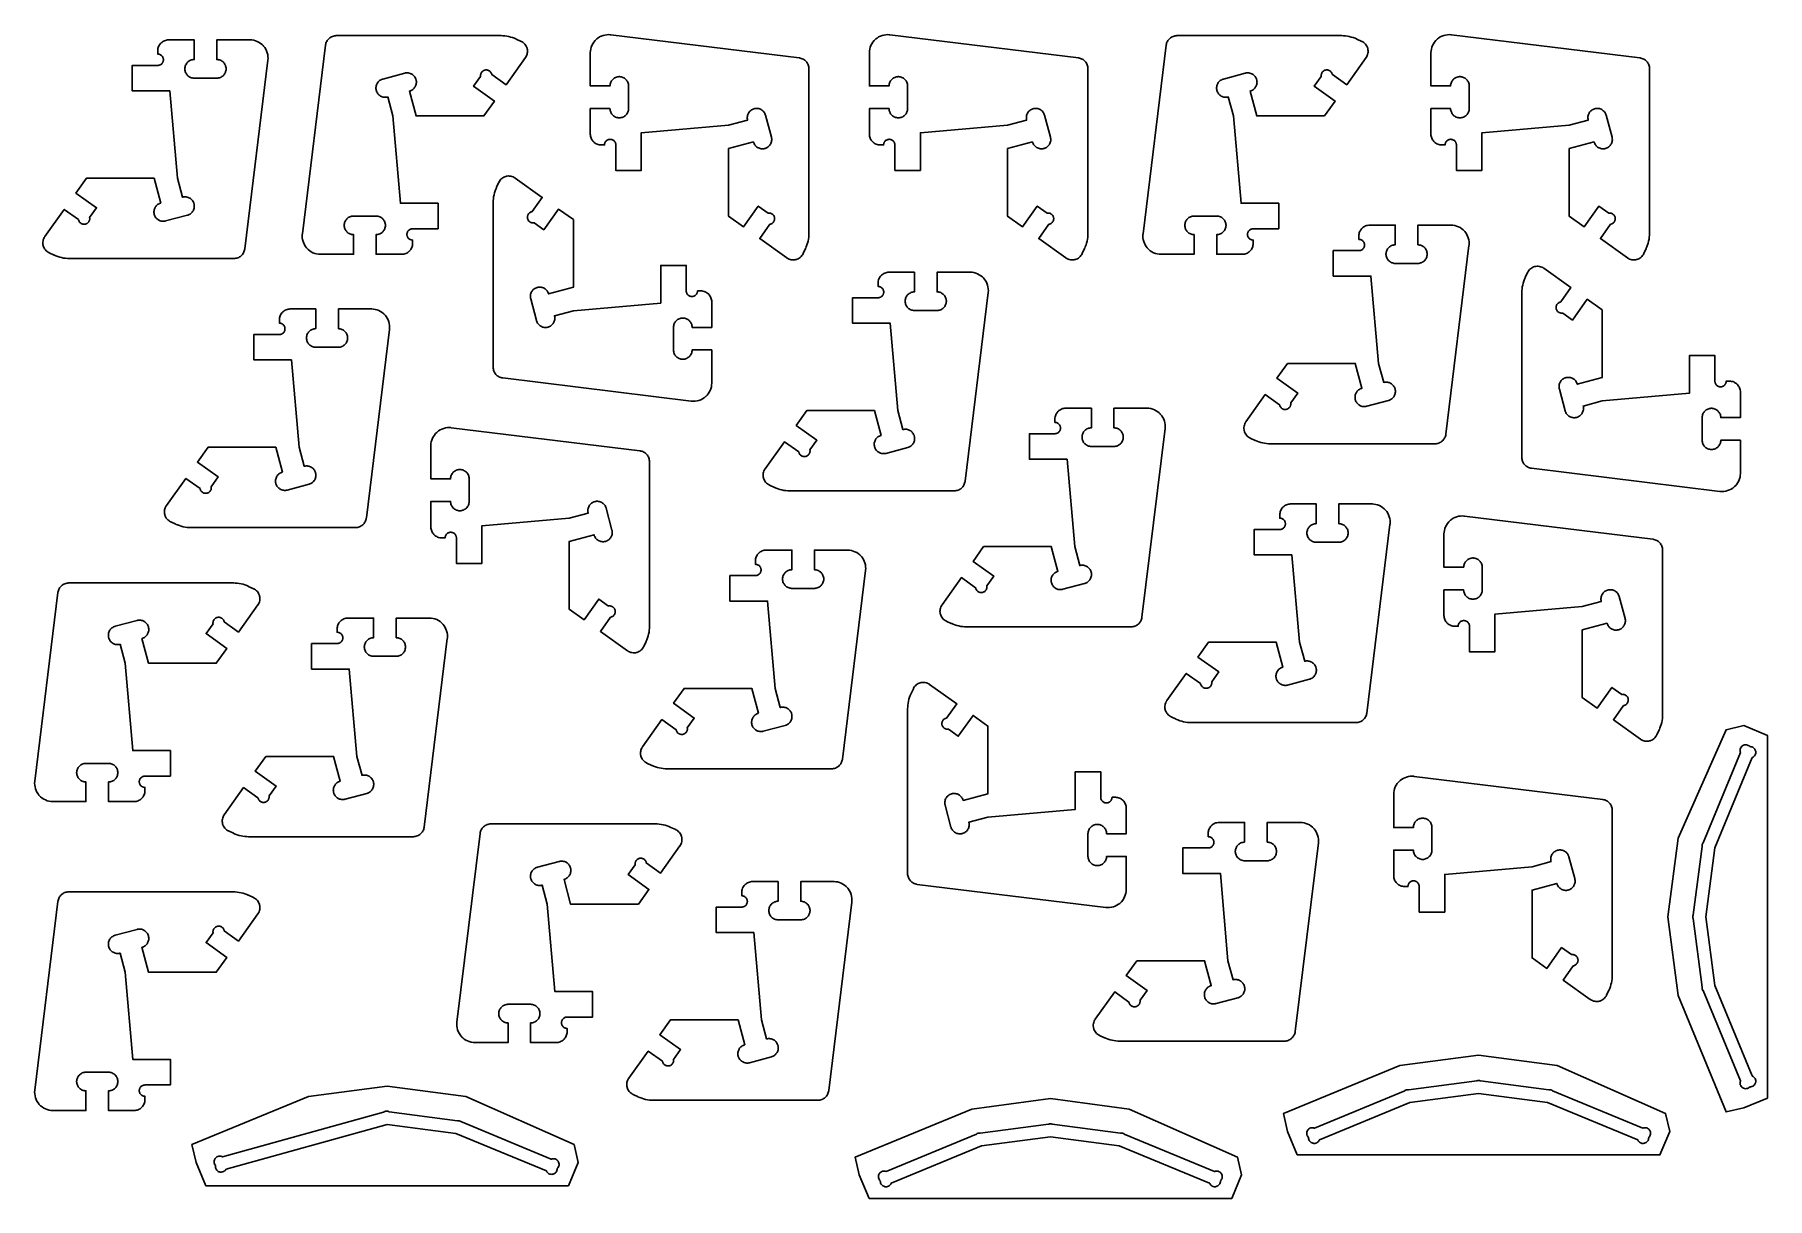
# Model space of a CAD drawing. Extents: x 0 to 476, y 0 to 319.
import ezdxf

# ---------------------------------------------------------------- set-up
doc = ezdxf.new("R2010")
doc.units = 0
doc.layers.get('0').update_dxf_attribs({"linetype": 'CONTINUOUS'})

msp = doc.modelspace()

# ---------------------------------------------------------------- linework, layer by layer
at = {"color": 0}
for points in [[(98.2926, 297.033), (96.8951, 302.249), (96.8321, 302.232), (96.6399, 302.194), (96.3853, 302.165), (96.1329, 302.164), (95.8844, 302.186), (95.6414, 302.232), (95.4051, 302.3), (95.1776, 302.392), (94.9601, 302.504), (94.7542, 302.636), (94.5615, 302.787), (94.3837, 302.957), (94.2224, 303.144), (94.0789, 303.349), (93.955, 303.569), (93.8522, 303.804), (93.7888, 303.989), (93.7719, 304.051), (93.7551, 304.115), (93.7172, 304.307), (93.689, 304.561), (93.6864, 304.814), (93.7086, 305.063), (93.7546, 305.306), (93.8236, 305.542), (93.9146, 305.769), (94.0267, 305.987), (94.159, 306.193), (94.3106, 306.385), (94.4807, 306.563), (94.6682, 306.725), (94.8722, 306.868), (95.0921, 306.992), (95.3267, 307.094), (95.5121, 307.158), (95.5751, 307.175), (101.564, 308.779), (101.625, 308.796), (101.81, 308.833), (102.059, 308.861), (102.309, 308.865), (102.557, 308.844), (102.801, 308.8), (103.041, 308.732), (103.274, 308.64), (103.444, 308.557), (103.499, 308.525), (103.553, 308.493), (103.711, 308.388), (103.907, 308.232), (104.086, 308.058), (104.247, 307.869), (104.388, 307.664), (104.51, 307.447), (104.61, 307.217), (104.671, 307.037), (104.687, 306.976), (104.703, 306.915), (104.74, 306.731), (104.768, 306.481), (104.772, 306.232), (104.752, 305.983), (104.707, 305.739), (104.639, 305.499), (104.547, 305.267), (104.464, 305.096), (104.432, 305.042), (104.401, 304.987), (104.295, 304.829), (104.139, 304.633), (103.966, 304.454), (103.776, 304.293), (103.572, 304.151), (103.354, 304.031), (103.124, 303.931), (102.945, 303.869), (102.884, 303.853), (104.711, 297.033), (123.293, 297.033), (126.196, 301.103), (120.497, 305.168), (122.418, 307.861), (122.412, 307.9), (122.4, 308.019), (122.398, 308.175), (122.411, 308.328), (122.439, 308.476), (122.481, 308.621), (122.536, 308.76), (122.605, 308.892), (122.685, 309.017), (122.777, 309.135), (122.88, 309.242), (122.993, 309.339), (123.116, 309.426), (123.248, 309.501), (123.388, 309.564), (123.536, 309.612), (123.652, 309.639), (123.691, 309.646), (123.73, 309.653), (123.849, 309.664), (124.005, 309.667), (124.157, 309.653), (124.306, 309.625), (124.451, 309.583), (124.59, 309.528), (124.722, 309.46), (124.847, 309.379), (124.964, 309.287), (125.072, 309.185), (125.169, 309.071), (125.256, 308.949), (125.331, 308.817), (125.393, 308.676), (125.442, 308.528), (125.469, 308.412), (125.476, 308.374), (129.39, 305.581), (134.711, 313.04), (134.759, 313.108), (134.889, 313.322), (135.033, 313.618), (135.144, 313.925), (135.22, 314.243), (135.261, 314.567), (135.267, 314.894), (135.237, 315.221), (135.191, 315.467), (135.17, 315.547), (135.149, 315.626), (135.068, 315.862), (134.933, 316.162), (134.767, 316.444), (134.571, 316.707), (134.349, 316.946), (134.101, 317.158), (133.83, 317.346), (133.612, 317.467), (133.537, 317.501), (132.175, 318.138), (132.051, 318.194), (131.673, 318.354), (131.162, 318.543), (130.641, 318.704), (130.113, 318.838), (129.579, 318.94), (129.039, 319.014), (128.496, 319.058), (128.086, 319.074), (127.949, 319.074), (82.82, 319.074), (82.7497, 319.074), (82.5389, 319.061), (82.2646, 319.022), (81.9983, 318.96), (81.7414, 318.874), (81.495, 318.765), (81.2606, 318.638), (81.0392, 318.489), (80.8321, 318.321), (80.6407, 318.136), (80.4661, 317.935), (80.3096, 317.717), (80.1724, 317.486), (80.0558, 317.242), (79.9611, 316.985), (79.8896, 316.717), (79.851, 316.51), (79.8424, 316.439), (73.4875, 264.683), (73.4713, 264.551), (73.4508, 264.15), (73.4707, 263.621), (73.5458, 263.1), (73.6751, 262.592), (73.8569, 262.099), (74.0903, 261.626), (74.3735, 261.179), (74.6171, 260.861), (74.7054, 260.761), (74.7937, 260.661), (75.0801, 260.381), (75.4896, 260.044), (75.9297, 259.756), (76.3967, 259.515), (76.8861, 259.325), (77.3943, 259.186), (77.9171, 259.103), (78.3169, 259.074), (78.4503, 259.074), (87.5238, 259.074), (87.5238, 264.474), (87.4586, 264.474), (87.2631, 264.487), (87.0099, 264.525), (86.7654, 264.589), (86.5311, 264.674), (86.3082, 264.782), (86.0979, 264.91), (85.9017, 265.056), (85.7206, 265.221), (85.556, 265.401), (85.4092, 265.599), (85.2815, 265.808), (85.1742, 266.031), (85.0883, 266.265), (85.0256, 266.51), (84.9868, 266.763), (84.9737, 266.958), (84.9737, 267.024), (84.9737, 267.089), (84.9868, 267.285), (85.0256, 267.537), (85.0883, 267.782), (85.1742, 268.017), (85.2815, 268.239), (85.4092, 268.45), (85.556, 268.646), (85.7206, 268.826), (85.9017, 268.992), (86.0979, 269.139), (86.3082, 269.267), (86.5311, 269.374), (86.7654, 269.46), (87.0099, 269.522), (87.2631, 269.561), (87.4586, 269.574), (87.5238, 269.574), (93.7237, 269.574), (93.7889, 269.574), (93.9844, 269.561), (94.2376, 269.522), (94.4821, 269.46), (94.7162, 269.374), (94.9393, 269.267), (95.1494, 269.139), (95.3457, 268.992), (95.5268, 268.826), (95.6915, 268.646), (95.8382, 268.45), (95.966, 268.239), (96.0733, 268.017), (96.159, 267.782), (96.2219, 267.537), (96.2606, 267.285), (96.2738, 267.089), (96.2738, 267.024), (96.2738, 266.958), (96.2606, 266.763), (96.2219, 266.51), (96.159, 266.265), (96.0733, 266.031), (95.966, 265.808), (95.8382, 265.599), (95.6915, 265.401), (95.5268, 265.221), (95.3457, 265.056), (95.1494, 264.91), (94.9393, 264.782), (94.7162, 264.674), (94.4821, 264.589), (94.2376, 264.525), (93.9844, 264.487), (93.7889, 264.474), (93.7237, 264.474), (93.7237, 259.074), (100.724, 259.074), (100.798, 259.074), (101.02, 259.089), (101.312, 259.132), (101.596, 259.203), (101.872, 259.303), (102.136, 259.428), (102.388, 259.578), (102.625, 259.753), (102.793, 259.9), (102.845, 259.953), (102.898, 260.004), (103.044, 260.172), (103.22, 260.41), (103.37, 260.661), (103.495, 260.926), (103.594, 261.201), (103.666, 261.486), (103.709, 261.778), (103.724, 262), (103.724, 262.074), (103.724, 262.974), (103.684, 262.974), (103.565, 262.982), (103.411, 263.006), (103.263, 263.043), (103.12, 263.096), (102.985, 263.161), (102.857, 263.239), (102.738, 263.328), (102.628, 263.428), (102.528, 263.537), (102.438, 263.657), (102.361, 263.785), (102.296, 263.921), (102.243, 264.063), (102.205, 264.211), (102.182, 264.365), (102.174, 264.485), (102.174, 264.524), (102.174, 264.564), (102.182, 264.682), (102.205, 264.836), (102.243, 264.985), (102.296, 265.128), (102.361, 265.263), (102.438, 265.39), (102.528, 265.51), (102.628, 265.619), (102.738, 265.719), (102.857, 265.81), (102.985, 265.886), (103.12, 265.951), (103.263, 266.004), (103.411, 266.042), (103.565, 266.065), (103.684, 266.074), (103.724, 266.074), (110.724, 266.074), (110.724, 273.074), (100.389, 273.074), (98.2926, 297.033)], [(190.471, 294.504), (195.688, 295.903), (195.671, 295.965), (195.633, 296.158), (195.604, 296.412), (195.601, 296.664), (195.624, 296.912), (195.669, 297.156), (195.739, 297.392), (195.831, 297.619), (195.942, 297.838), (196.075, 298.043), (196.226, 298.236), (196.396, 298.414), (196.583, 298.575), (196.788, 298.718), (197.007, 298.843), (197.242, 298.946), (197.428, 299.008), (197.49, 299.025), (197.554, 299.043), (197.746, 299.081), (198, 299.108), (198.253, 299.111), (198.501, 299.089), (198.744, 299.043), (198.981, 298.974), (199.208, 298.883), (199.425, 298.771), (199.632, 298.639), (199.824, 298.487), (200.001, 298.317), (200.164, 298.129), (200.307, 297.925), (200.431, 297.706), (200.533, 297.471), (200.597, 297.285), (200.614, 297.222), (202.218, 291.233), (202.235, 291.172), (202.272, 290.987), (202.3, 290.737), (202.304, 290.489), (202.283, 290.24), (202.239, 289.996), (202.171, 289.756), (202.079, 289.524), (201.994, 289.353), (201.964, 289.299), (201.932, 289.244), (201.826, 289.086), (201.671, 288.89), (201.497, 288.711), (201.307, 288.55), (201.103, 288.408), (200.885, 288.287), (200.656, 288.188), (200.476, 288.126), (200.415, 288.111), (200.354, 288.094), (200.168, 288.057), (199.919, 288.029), (199.671, 288.025), (199.422, 288.046), (199.178, 288.09), (198.938, 288.158), (198.704, 288.25), (198.535, 288.333), (198.481, 288.365), (198.425, 288.397), (198.268, 288.503), (198.072, 288.658), (197.893, 288.832), (197.732, 289.021), (197.59, 289.226), (197.469, 289.443), (197.369, 289.674), (197.308, 289.853), (197.292, 289.914), (190.471, 288.086), (190.471, 269.504), (194.542, 266.601), (198.607, 272.3), (201.3, 270.379), (201.339, 270.386), (201.457, 270.397), (201.614, 270.4), (201.767, 270.386), (201.915, 270.358), (202.06, 270.317), (202.199, 270.261), (202.331, 270.193), (202.456, 270.112), (202.572, 270.021), (202.681, 269.917), (202.778, 269.804), (202.865, 269.681), (202.94, 269.55), (203.001, 269.41), (203.05, 269.261), (203.078, 269.146), (203.085, 269.106), (203.092, 269.067), (203.103, 268.949), (203.106, 268.793), (203.092, 268.64), (203.064, 268.492), (203.022, 268.347), (202.967, 268.208), (202.899, 268.075), (202.818, 267.95), (202.725, 267.833), (202.622, 267.726), (202.51, 267.628), (202.386, 267.542), (202.254, 267.467), (202.114, 267.404), (201.967, 267.356), (201.851, 267.328), (201.811, 267.322), (199.019, 263.407), (206.479, 258.086), (206.547, 258.037), (206.76, 257.908), (207.056, 257.764), (207.364, 257.654), (207.682, 257.578), (208.006, 257.536), (208.332, 257.531), (208.66, 257.561), (208.906, 257.607), (208.986, 257.628), (209.065, 257.649), (209.301, 257.729), (209.601, 257.865), (209.883, 258.031), (210.144, 258.226), (210.383, 258.449), (210.597, 258.697), (210.783, 258.968), (210.906, 259.186), (210.94, 259.261), (211.575, 260.622), (211.633, 260.746), (211.793, 261.124), (211.982, 261.636), (212.143, 262.156), (212.275, 262.685), (212.379, 263.218), (212.453, 263.758), (212.497, 264.301), (212.513, 264.713), (212.513, 264.849), (212.513, 309.978), (212.513, 310.047), (212.5, 310.258), (212.461, 310.533), (212.399, 310.799), (212.313, 311.056), (212.204, 311.303), (212.075, 311.537), (211.926, 311.758), (211.76, 311.965), (211.574, 312.157), (211.372, 312.332), (211.156, 312.487), (210.924, 312.625), (210.679, 312.742), (210.424, 312.836), (210.156, 312.908), (209.947, 312.947), (209.878, 312.956), (158.122, 319.31), (157.989, 319.326), (157.589, 319.347), (157.06, 319.326), (156.539, 319.251), (156.029, 319.122), (155.538, 318.94), (155.065, 318.707), (154.618, 318.424), (154.299, 318.181), (154.2, 318.092), (154.1, 318.004), (153.819, 317.718), (153.483, 317.308), (153.194, 316.868), (152.954, 316.401), (152.764, 315.911), (152.625, 315.403), (152.54, 314.881), (152.513, 314.481), (152.513, 314.347), (152.513, 305.274), (157.913, 305.274), (157.913, 305.339), (157.925, 305.535), (157.964, 305.787), (158.026, 306.032), (158.112, 306.267), (158.221, 306.489), (158.349, 306.7), (158.494, 306.896), (158.66, 307.076), (158.84, 307.242), (159.036, 307.389), (159.247, 307.517), (159.469, 307.624), (159.704, 307.71), (159.949, 307.772), (160.201, 307.811), (160.397, 307.824), (160.462, 307.824), (160.528, 307.824), (160.724, 307.811), (160.976, 307.772), (161.221, 307.71), (161.456, 307.624), (161.678, 307.517), (161.888, 307.389), (162.085, 307.242), (162.265, 307.076), (162.431, 306.896), (162.576, 306.7), (162.704, 306.489), (162.813, 306.267), (162.897, 306.032), (162.961, 305.787), (162.999, 305.535), (163.013, 305.339), (163.013, 305.274), (163.013, 299.074), (163.013, 299.008), (162.999, 298.813), (162.961, 298.56), (162.897, 298.315), (162.813, 298.081), (162.704, 297.858), (162.576, 297.649), (162.431, 297.451), (162.265, 297.271), (162.085, 297.106), (161.888, 296.96), (161.678, 296.832), (161.456, 296.724), (161.221, 296.639), (160.976, 296.575), (160.724, 296.537), (160.528, 296.524), (160.462, 296.524), (160.397, 296.524), (160.201, 296.537), (159.949, 296.575), (159.704, 296.639), (159.469, 296.724), (159.247, 296.832), (159.036, 296.96), (158.84, 297.106), (158.66, 297.271), (158.494, 297.451), (158.349, 297.649), (158.221, 297.858), (158.112, 298.081), (158.026, 298.315), (157.964, 298.56), (157.925, 298.813), (157.913, 299.008), (157.913, 299.074), (152.513, 299.074), (152.513, 292.074), (152.513, 292), (152.526, 291.778), (152.571, 291.486), (152.642, 291.201), (152.74, 290.925), (152.865, 290.661), (153.017, 290.41), (153.192, 290.172), (153.339, 290.004), (153.392, 289.953), (153.443, 289.9), (153.611, 289.753), (153.849, 289.578), (154.1, 289.428), (154.364, 289.303), (154.64, 289.203), (154.925, 289.132), (155.215, 289.089), (155.439, 289.074), (155.513, 289.074), (156.413, 289.074), (156.413, 289.114), (156.421, 289.232), (156.444, 289.386), (156.482, 289.535), (156.535, 289.676), (156.6, 289.813), (156.678, 289.94), (156.767, 290.06), (156.867, 290.169), (156.976, 290.269), (157.096, 290.358), (157.224, 290.436), (157.36, 290.501), (157.501, 290.554), (157.65, 290.592), (157.804, 290.615), (157.922, 290.624), (157.962, 290.624), (158.001, 290.624), (158.121, 290.615), (158.275, 290.592), (158.424, 290.554), (158.565, 290.501), (158.701, 290.436), (158.829, 290.358), (158.949, 290.269), (159.058, 290.169), (159.158, 290.06), (159.247, 289.94), (159.325, 289.813), (159.39, 289.676), (159.443, 289.535), (159.481, 289.386), (159.504, 289.232), (159.513, 289.114), (159.513, 289.074), (159.513, 282.074), (166.513, 282.074), (166.513, 292.408), (190.471, 294.504)], [(267.065, 294.504), (272.282, 295.903), (272.264, 295.965), (272.226, 296.158), (272.199, 296.412), (272.196, 296.664), (272.218, 296.912), (272.264, 297.156), (272.333, 297.392), (272.424, 297.619), (272.536, 297.838), (272.668, 298.043), (272.819, 298.236), (272.99, 298.414), (273.178, 298.575), (273.382, 298.718), (273.601, 298.843), (273.836, 298.946), (274.021, 299.008), (274.085, 299.025), (274.147, 299.043), (274.339, 299.081), (274.594, 299.108), (274.846, 299.111), (275.094, 299.089), (275.338, 299.043), (275.574, 298.974), (275.801, 298.883), (276.019, 298.771), (276.225, 298.639), (276.418, 298.487), (276.596, 298.317), (276.757, 298.129), (276.9, 297.925), (277.025, 297.706), (277.128, 297.471), (277.19, 297.285), (277.207, 297.222), (278.813, 291.233), (278.828, 291.172), (278.865, 290.987), (278.893, 290.737), (278.897, 290.489), (278.878, 290.24), (278.833, 289.996), (278.764, 289.756), (278.672, 289.524), (278.589, 289.353), (278.557, 289.299), (278.526, 289.244), (278.421, 289.086), (278.265, 288.89), (278.092, 288.711), (277.901, 288.55), (277.697, 288.408), (277.479, 288.287), (277.249, 288.188), (277.069, 288.126), (277.008, 288.111), (276.949, 288.094), (276.763, 288.057), (276.514, 288.029), (276.264, 288.025), (276.017, 288.046), (275.771, 288.09), (275.532, 288.158), (275.299, 288.25), (275.129, 288.333), (275.074, 288.365), (275.019, 288.397), (274.862, 288.503), (274.665, 288.658), (274.487, 288.832), (274.326, 289.021), (274.185, 289.226), (274.063, 289.443), (273.963, 289.674), (273.903, 289.853), (273.886, 289.914), (267.065, 288.086), (267.065, 269.504), (271.136, 266.601), (275.201, 272.3), (277.894, 270.379), (277.933, 270.386), (278.051, 270.397), (278.207, 270.4), (278.36, 270.386), (278.508, 270.358), (278.653, 270.317), (278.792, 270.261), (278.925, 270.193), (279.05, 270.112), (279.167, 270.021), (279.274, 269.917), (279.372, 269.804), (279.458, 269.681), (279.533, 269.55), (279.596, 269.41), (279.644, 269.261), (279.672, 269.146), (279.678, 269.106), (279.685, 269.067), (279.697, 268.949), (279.699, 268.793), (279.686, 268.64), (279.658, 268.492), (279.615, 268.347), (279.56, 268.208), (279.492, 268.075), (279.411, 267.95), (279.319, 267.833), (279.217, 267.726), (279.103, 267.628), (278.981, 267.542), (278.849, 267.467), (278.708, 267.404), (278.56, 267.356), (278.444, 267.328), (278.406, 267.322), (275.614, 263.407), (283.074, 258.086), (283.14, 258.037), (283.354, 257.908), (283.65, 257.764), (283.958, 257.654), (284.275, 257.578), (284.599, 257.536), (284.926, 257.531), (285.254, 257.561), (285.499, 257.607), (285.579, 257.628), (285.66, 257.649), (285.896, 257.729), (286.196, 257.865), (286.478, 258.031), (286.739, 258.226), (286.978, 258.449), (287.192, 258.697), (287.378, 258.968), (287.5, 259.186), (287.535, 259.261), (288.169, 260.622), (288.228, 260.746), (288.386, 261.124), (288.576, 261.636), (288.737, 262.156), (288.869, 262.685), (288.972, 263.218), (289.047, 263.758), (289.092, 264.301), (289.107, 264.713), (289.107, 264.849), (289.107, 309.978), (289.107, 310.047), (289.093, 310.258), (289.054, 310.533), (288.992, 310.799), (288.906, 311.056), (288.799, 311.303), (288.669, 311.537), (288.521, 311.758), (288.353, 311.965), (288.168, 312.157), (287.967, 312.332), (287.75, 312.487), (287.518, 312.625), (287.274, 312.742), (287.017, 312.836), (286.75, 312.908), (286.542, 312.947), (286.472, 312.956), (234.715, 319.31), (234.583, 319.326), (234.183, 319.347), (233.654, 319.326), (233.132, 319.251), (232.624, 319.122), (232.131, 318.94), (231.658, 318.707), (231.211, 318.424), (230.893, 318.181), (230.793, 318.092), (230.693, 318.004), (230.412, 317.718), (230.076, 317.308), (229.787, 316.868), (229.547, 316.401), (229.357, 315.911), (229.219, 315.403), (229.135, 314.881), (229.106, 314.481), (229.106, 314.347), (229.106, 305.274), (234.506, 305.274), (234.506, 305.339), (234.519, 305.535), (234.558, 305.787), (234.621, 306.032), (234.707, 306.267), (234.814, 306.489), (234.942, 306.7), (235.089, 306.896), (235.253, 307.076), (235.435, 307.242), (235.631, 307.389), (235.84, 307.517), (236.064, 307.624), (236.297, 307.71), (236.542, 307.772), (236.796, 307.811), (236.992, 307.824), (237.056, 307.824), (237.121, 307.824), (237.317, 307.811), (237.569, 307.772), (237.814, 307.71), (238.049, 307.624), (238.272, 307.517), (238.482, 307.389), (238.678, 307.242), (238.86, 307.076), (239.024, 306.896), (239.171, 306.7), (239.299, 306.489), (239.406, 306.267), (239.492, 306.032), (239.554, 305.787), (239.593, 305.535), (239.606, 305.339), (239.606, 305.274), (239.606, 299.074), (239.606, 299.008), (239.593, 298.813), (239.554, 298.56), (239.492, 298.315), (239.406, 298.081), (239.299, 297.858), (239.171, 297.649), (239.024, 297.451), (238.86, 297.271), (238.678, 297.106), (238.482, 296.96), (238.272, 296.832), (238.049, 296.724), (237.814, 296.639), (237.569, 296.575), (237.317, 296.537), (237.121, 296.524), (237.056, 296.524), (236.992, 296.524), (236.796, 296.537), (236.542, 296.575), (236.297, 296.639), (236.064, 296.724), (235.84, 296.832), (235.631, 296.96), (235.435, 297.106), (235.253, 297.271), (235.089, 297.451), (234.942, 297.649), (234.814, 297.858), (234.707, 298.081), (234.621, 298.315), (234.558, 298.56), (234.519, 298.813), (234.506, 299.008), (234.506, 299.074), (229.106, 299.074), (229.106, 292.074), (229.106, 292), (229.121, 291.778), (229.164, 291.486), (229.236, 291.201), (229.335, 290.925), (229.46, 290.661), (229.61, 290.41), (229.786, 290.172), (229.932, 290.004), (229.985, 289.953), (230.037, 289.9), (230.206, 289.753), (230.442, 289.578), (230.693, 289.428), (230.958, 289.303), (231.233, 289.203), (231.518, 289.132), (231.81, 289.089), (232.032, 289.074), (232.106, 289.074), (233.006, 289.074), (233.006, 289.114), (233.014, 289.232), (233.037, 289.386), (233.076, 289.535), (233.128, 289.676), (233.193, 289.813), (233.271, 289.94), (233.36, 290.06), (233.46, 290.169), (233.571, 290.269), (233.689, 290.358), (233.817, 290.436), (233.953, 290.501), (234.096, 290.554), (234.244, 290.592), (234.397, 290.615), (234.517, 290.624), (234.556, 290.624), (234.596, 290.624), (234.715, 290.615), (234.868, 290.592), (235.017, 290.554), (235.16, 290.501), (235.294, 290.436), (235.422, 290.358), (235.542, 290.269), (235.653, 290.169), (235.753, 290.06), (235.842, 289.94), (235.919, 289.813), (235.985, 289.676), (236.036, 289.535), (236.075, 289.386), (236.099, 289.232), (236.106, 289.114), (236.106, 289.074), (236.106, 282.074), (243.106, 282.074), (243.106, 292.408), (267.065, 294.504)], [(329.028, 297.033), (327.629, 302.249), (327.567, 302.232), (327.375, 302.194), (327.119, 302.165), (326.868, 302.164), (326.619, 302.186), (326.376, 302.232), (326.14, 302.3), (325.912, 302.392), (325.694, 302.504), (325.489, 302.636), (325.296, 302.787), (325.118, 302.957), (324.957, 303.144), (324.814, 303.349), (324.69, 303.569), (324.588, 303.804), (324.524, 303.989), (324.507, 304.051), (324.49, 304.115), (324.451, 304.307), (324.424, 304.561), (324.421, 304.814), (324.443, 305.063), (324.489, 305.306), (324.558, 305.542), (324.649, 305.769), (324.761, 305.987), (324.893, 306.193), (325.046, 306.385), (325.215, 306.563), (325.403, 306.725), (325.607, 306.868), (325.826, 306.992), (326.061, 307.094), (326.247, 307.158), (326.31, 307.175), (332.299, 308.779), (332.36, 308.796), (332.546, 308.833), (332.794, 308.861), (333.043, 308.865), (333.292, 308.844), (333.536, 308.8), (333.776, 308.732), (334.008, 308.64), (334.179, 308.557), (334.233, 308.525), (334.287, 308.493), (334.446, 308.388), (334.642, 308.232), (334.821, 308.058), (334.982, 307.869), (335.124, 307.664), (335.244, 307.447), (335.344, 307.217), (335.406, 307.037), (335.422, 306.976), (335.438, 306.915), (335.475, 306.731), (335.503, 306.481), (335.507, 306.232), (335.486, 305.983), (335.442, 305.739), (335.374, 305.499), (335.282, 305.267), (335.199, 305.096), (335.167, 305.042), (335.135, 304.987), (335.031, 304.829), (334.874, 304.633), (334.7, 304.454), (334.511, 304.293), (334.307, 304.151), (334.089, 304.031), (333.858, 303.931), (333.679, 303.869), (333.618, 303.853), (335.446, 297.033), (354.028, 297.033), (356.931, 301.103), (351.232, 305.168), (353.153, 307.861), (353.146, 307.9), (353.135, 308.019), (353.132, 308.175), (353.146, 308.328), (353.174, 308.476), (353.215, 308.621), (353.271, 308.76), (353.339, 308.892), (353.419, 309.017), (353.513, 309.135), (353.615, 309.242), (353.728, 309.339), (353.851, 309.426), (353.983, 309.501), (354.124, 309.564), (354.271, 309.612), (354.388, 309.639), (354.426, 309.646), (354.465, 309.653), (354.583, 309.664), (354.739, 309.667), (354.892, 309.653), (355.042, 309.625), (355.186, 309.583), (355.325, 309.528), (355.457, 309.46), (355.582, 309.379), (355.699, 309.287), (355.807, 309.185), (355.904, 309.071), (355.99, 308.949), (356.065, 308.817), (356.128, 308.676), (356.176, 308.528), (356.204, 308.412), (356.211, 308.374), (360.125, 305.581), (365.446, 313.04), (365.494, 313.108), (365.624, 313.322), (365.768, 313.618), (365.878, 313.925), (365.954, 314.243), (365.996, 314.567), (366.001, 314.894), (365.971, 315.221), (365.926, 315.467), (365.904, 315.547), (365.883, 315.626), (365.803, 315.862), (365.668, 316.162), (365.501, 316.444), (365.306, 316.707), (365.083, 316.946), (364.836, 317.158), (364.564, 317.346), (364.347, 317.467), (364.271, 317.501), (362.91, 318.138), (362.786, 318.194), (362.408, 318.354), (361.896, 318.543), (361.376, 318.704), (360.849, 318.838), (360.314, 318.94), (359.774, 319.014), (359.231, 319.058), (358.821, 319.074), (358.683, 319.074), (313.554, 319.074), (313.485, 319.074), (313.274, 319.061), (312.999, 319.022), (312.733, 318.96), (312.476, 318.874), (312.229, 318.765), (311.996, 318.638), (311.774, 318.489), (311.567, 318.321), (311.375, 318.136), (311.201, 317.935), (311.044, 317.717), (310.907, 317.486), (310.79, 317.242), (310.696, 316.985), (310.624, 316.717), (310.586, 316.51), (310.576, 316.439), (304.222, 264.683), (304.206, 264.551), (304.186, 264.15), (304.206, 263.621), (304.281, 263.1), (304.41, 262.592), (304.592, 262.099), (304.825, 261.626), (305.108, 261.179), (305.351, 260.861), (305.44, 260.761), (305.528, 260.661), (305.815, 260.381), (306.224, 260.044), (306.664, 259.756), (307.132, 259.515), (307.621, 259.325), (308.129, 259.186), (308.651, 259.103), (309.051, 259.074), (309.185, 259.074), (318.258, 259.074), (318.258, 264.474), (318.193, 264.474), (317.997, 264.487), (317.744, 264.525), (317.5, 264.589), (317.265, 264.674), (317.043, 264.782), (316.832, 264.91), (316.636, 265.056), (316.456, 265.221), (316.29, 265.401), (316.144, 265.599), (316.017, 265.808), (315.908, 266.031), (315.824, 266.265), (315.76, 266.51), (315.721, 266.763), (315.708, 266.958), (315.708, 267.024), (315.708, 267.089), (315.721, 267.285), (315.76, 267.537), (315.824, 267.782), (315.908, 268.017), (316.017, 268.239), (316.144, 268.45), (316.29, 268.646), (316.456, 268.826), (316.636, 268.992), (316.832, 269.139), (317.043, 269.267), (317.265, 269.374), (317.5, 269.46), (317.744, 269.522), (317.997, 269.561), (318.193, 269.574), (318.258, 269.574), (324.458, 269.574), (324.524, 269.574), (324.719, 269.561), (324.972, 269.522), (325.217, 269.46), (325.451, 269.374), (325.674, 269.267), (325.885, 269.139), (326.081, 268.992), (326.261, 268.826), (326.426, 268.646), (326.572, 268.45), (326.7, 268.239), (326.808, 268.017), (326.893, 267.782), (326.957, 267.537), (326.996, 267.285), (327.008, 267.089), (327.008, 267.024), (327.008, 266.958), (326.996, 266.763), (326.957, 266.51), (326.893, 266.265), (326.808, 266.031), (326.7, 265.808), (326.572, 265.599), (326.426, 265.401), (326.261, 265.221), (326.081, 265.056), (325.885, 264.91), (325.674, 264.782), (325.451, 264.674), (325.217, 264.589), (324.972, 264.525), (324.719, 264.487), (324.524, 264.474), (324.458, 264.474), (324.458, 259.074), (331.458, 259.074), (331.532, 259.074), (331.756, 259.089), (332.046, 259.132), (332.331, 259.203), (332.607, 259.303), (332.871, 259.428), (333.122, 259.578), (333.36, 259.753), (333.528, 259.9), (333.579, 259.953), (333.632, 260.004), (333.779, 260.172), (333.954, 260.41), (334.106, 260.661), (334.231, 260.926), (334.329, 261.201), (334.4, 261.486), (334.443, 261.778), (334.458, 262), (334.458, 262.074), (334.458, 262.974), (334.419, 262.974), (334.3, 262.982), (334.146, 263.006), (333.997, 263.043), (333.856, 263.096), (333.719, 263.161), (333.592, 263.239), (333.472, 263.328), (333.362, 263.428), (333.263, 263.537), (333.174, 263.657), (333.096, 263.785), (333.031, 263.921), (332.978, 264.063), (332.94, 264.211), (332.917, 264.365), (332.908, 264.485), (332.908, 264.524), (332.908, 264.564), (332.917, 264.682), (332.94, 264.836), (332.978, 264.985), (333.031, 265.128), (333.096, 265.263), (333.174, 265.39), (333.263, 265.51), (333.362, 265.619), (333.472, 265.719), (333.592, 265.81), (333.719, 265.886), (333.856, 265.951), (333.997, 266.004), (334.146, 266.042), (334.3, 266.065), (334.419, 266.074), (334.458, 266.074), (341.458, 266.074), (341.458, 273.074), (331.124, 273.074), (329.028, 297.033)], [(421.206, 294.504), (426.422, 295.903), (426.406, 295.965), (426.367, 296.158), (426.339, 296.412), (426.336, 296.664), (426.358, 296.912), (426.404, 297.156), (426.474, 297.392), (426.565, 297.619), (426.676, 297.838), (426.81, 298.043), (426.961, 298.236), (427.131, 298.414), (427.318, 298.575), (427.522, 298.718), (427.742, 298.843), (427.976, 298.946), (428.162, 299.008), (428.225, 299.025), (428.289, 299.043), (428.481, 299.081), (428.735, 299.108), (428.987, 299.111), (429.236, 299.089), (429.479, 299.043), (429.715, 298.974), (429.943, 298.883), (430.16, 298.771), (430.367, 298.639), (430.558, 298.487), (430.736, 298.317), (430.897, 298.129), (431.042, 297.925), (431.165, 297.706), (431.268, 297.471), (431.332, 297.285), (431.349, 297.222), (432.953, 291.233), (432.969, 291.172), (433.006, 290.987), (433.035, 290.737), (433.039, 290.489), (433.018, 290.24), (432.974, 289.996), (432.906, 289.756), (432.814, 289.524), (432.729, 289.353), (432.699, 289.299), (432.667, 289.244), (432.561, 289.086), (432.406, 288.89), (432.232, 288.711), (432.042, 288.55), (431.838, 288.408), (431.619, 288.287), (431.39, 288.188), (431.211, 288.126), (431.15, 288.111), (431.089, 288.094), (430.903, 288.057), (430.654, 288.029), (430.406, 288.025), (430.157, 288.046), (429.912, 288.09), (429.672, 288.158), (429.439, 288.25), (429.269, 288.333), (429.215, 288.365), (429.16, 288.397), (429.003, 288.503), (428.807, 288.658), (428.628, 288.832), (428.467, 289.021), (428.325, 289.226), (428.204, 289.443), (428.104, 289.674), (428.043, 289.853), (428.026, 289.914), (421.206, 288.086), (421.206, 269.504), (425.276, 266.601), (429.342, 272.3), (432.035, 270.379), (432.074, 270.386), (432.192, 270.397), (432.349, 270.4), (432.501, 270.386), (432.65, 270.358), (432.794, 270.317), (432.933, 270.261), (433.065, 270.193), (433.19, 270.112), (433.307, 270.021), (433.415, 269.917), (433.513, 269.804), (433.6, 269.681), (433.675, 269.55), (433.736, 269.41), (433.785, 269.261), (433.813, 269.146), (433.819, 269.106), (433.826, 269.067), (433.838, 268.949), (433.84, 268.793), (433.826, 268.64), (433.799, 268.492), (433.757, 268.347), (433.701, 268.208), (433.633, 268.075), (433.553, 267.95), (433.46, 267.833), (433.357, 267.726), (433.244, 267.628), (433.121, 267.542), (432.989, 267.467), (432.849, 267.404), (432.701, 267.356), (432.585, 267.328), (432.546, 267.322), (429.754, 263.407), (437.214, 258.086), (437.282, 258.037), (437.494, 257.908), (437.79, 257.764), (438.099, 257.654), (438.417, 257.578), (438.74, 257.536), (439.067, 257.531), (439.394, 257.561), (439.64, 257.607), (439.721, 257.628), (439.8, 257.649), (440.036, 257.729), (440.336, 257.865), (440.618, 258.031), (440.879, 258.226), (441.118, 258.449), (441.332, 258.697), (441.518, 258.968), (441.64, 259.186), (441.675, 259.261), (442.31, 260.622), (442.368, 260.746), (442.528, 261.124), (442.717, 261.636), (442.878, 262.156), (443.01, 262.685), (443.114, 263.218), (443.188, 263.758), (443.232, 264.301), (443.247, 264.713), (443.247, 264.849), (443.247, 309.978), (443.247, 310.047), (443.235, 310.258), (443.196, 310.533), (443.133, 310.799), (443.047, 311.056), (442.939, 311.303), (442.81, 311.537), (442.661, 311.758), (442.494, 311.965), (442.308, 312.157), (442.107, 312.332), (441.89, 312.487), (441.658, 312.625), (441.414, 312.742), (441.158, 312.836), (440.89, 312.908), (440.682, 312.947), (440.612, 312.956), (388.857, 319.31), (388.724, 319.326), (388.324, 319.347), (387.794, 319.326), (387.274, 319.251), (386.764, 319.122), (386.272, 318.94), (385.8, 318.707), (385.353, 318.424), (385.033, 318.181), (384.933, 318.092), (384.835, 318.004), (384.554, 317.718), (384.218, 317.308), (383.929, 316.868), (383.689, 316.401), (383.499, 315.911), (383.36, 315.403), (383.275, 314.881), (383.247, 314.481), (383.247, 314.347), (383.247, 305.274), (388.647, 305.274), (388.647, 305.339), (388.66, 305.535), (388.699, 305.787), (388.761, 306.032), (388.847, 306.267), (388.954, 306.489), (389.082, 306.7), (389.229, 306.896), (389.394, 307.076), (389.575, 307.242), (389.771, 307.389), (389.982, 307.517), (390.204, 307.624), (390.439, 307.71), (390.683, 307.772), (390.936, 307.811), (391.132, 307.824), (391.197, 307.824), (391.263, 307.824), (391.458, 307.811), (391.711, 307.772), (391.956, 307.71), (392.19, 307.624), (392.412, 307.517), (392.622, 307.389), (392.819, 307.242), (393, 307.076), (393.165, 306.896), (393.311, 306.7), (393.439, 306.489), (393.547, 306.267), (393.632, 306.032), (393.696, 305.787), (393.733, 305.535), (393.747, 305.339), (393.747, 305.274), (393.747, 299.074), (393.747, 299.008), (393.733, 298.813), (393.696, 298.56), (393.632, 298.315), (393.547, 298.081), (393.439, 297.858), (393.311, 297.649), (393.165, 297.451), (393, 297.271), (392.819, 297.106), (392.622, 296.96), (392.412, 296.832), (392.19, 296.724), (391.956, 296.639), (391.711, 296.575), (391.458, 296.537), (391.263, 296.524), (391.197, 296.524), (391.132, 296.524), (390.936, 296.537), (390.683, 296.575), (390.439, 296.639), (390.204, 296.724), (389.982, 296.832), (389.771, 296.96), (389.575, 297.106), (389.394, 297.271), (389.229, 297.451), (389.082, 297.649), (388.954, 297.858), (388.847, 298.081), (388.761, 298.315), (388.699, 298.56), (388.66, 298.813), (388.647, 299.008), (388.647, 299.074), (383.247, 299.074), (383.247, 292.074), (383.247, 292), (383.261, 291.778), (383.306, 291.486), (383.376, 291.201), (383.475, 290.925), (383.6, 290.661), (383.751, 290.41), (383.926, 290.172), (384.074, 290.004), (384.126, 289.953), (384.178, 289.9), (384.346, 289.753), (384.582, 289.578), (384.835, 289.428), (385.099, 289.303), (385.375, 289.203), (385.66, 289.132), (385.95, 289.089), (386.172, 289.074), (386.247, 289.074), (387.147, 289.074), (387.147, 289.114), (387.156, 289.232), (387.179, 289.386), (387.217, 289.535), (387.269, 289.676), (387.335, 289.813), (387.411, 289.94), (387.501, 290.06), (387.601, 290.169), (387.711, 290.269), (387.831, 290.358), (387.958, 290.436), (388.094, 290.501), (388.236, 290.554), (388.385, 290.592), (388.539, 290.615), (388.657, 290.624), (388.697, 290.624), (388.736, 290.624), (388.856, 290.615), (389.01, 290.592), (389.158, 290.554), (389.3, 290.501), (389.436, 290.436), (389.564, 290.358), (389.683, 290.269), (389.793, 290.169), (389.893, 290.06), (389.982, 289.94), (390.06, 289.813), (390.125, 289.676), (390.178, 289.535), (390.215, 289.386), (390.239, 289.232), (390.247, 289.114), (390.247, 289.074), (390.247, 282.074), (397.247, 282.074), (397.247, 292.408), (421.206, 294.504)], [(39.2193, 279.96), (40.6168, 274.743), (40.6799, 274.761), (40.8721, 274.799), (41.1267, 274.826), (41.379, 274.829), (41.6275, 274.807), (41.8706, 274.761), (42.1067, 274.692), (42.3343, 274.601), (42.5518, 274.489), (42.7576, 274.357), (42.9503, 274.206), (43.1281, 274.035), (43.2894, 273.847), (43.4329, 273.643), (43.5568, 273.424), (43.6597, 273.189), (43.7231, 273.004), (43.74, 272.94), (43.7568, 272.878), (43.7947, 272.685), (43.8229, 272.431), (43.8254, 272.178), (43.8033, 271.931), (43.7572, 271.688), (43.6882, 271.45), (43.5972, 271.224), (43.4851, 271.006), (43.3529, 270.8), (43.2013, 270.607), (43.0313, 270.429), (42.8438, 270.268), (42.6396, 270.125), (42.4199, 270), (42.1853, 269.897), (41.9997, 269.835), (41.9368, 269.818), (35.9481, 268.213), (35.8872, 268.196), (35.7014, 268.16), (35.4525, 268.131), (35.2032, 268.128), (34.9553, 268.147), (34.7104, 268.192), (34.4707, 268.261), (34.2376, 268.353), (34.0676, 268.436), (34.0131, 268.468), (33.9585, 268.499), (33.801, 268.604), (33.6049, 268.76), (33.4258, 268.933), (33.265, 269.124), (33.1233, 269.328), (33.0021, 269.546), (32.9022, 269.775), (32.8413, 269.956), (32.825, 270.015), (32.8086, 270.076), (32.7718, 270.263), (32.7433, 270.511), (32.7394, 270.761), (32.7599, 271.008), (32.8043, 271.254), (32.8726, 271.493), (32.9644, 271.726), (33.0482, 271.896), (33.0797, 271.951), (33.1111, 272.006), (33.2165, 272.162), (33.3724, 272.358), (33.546, 272.537), (33.7357, 272.699), (33.9403, 272.84), (34.1581, 272.963), (34.3879, 273.061), (34.5672, 273.122), (34.6281, 273.139), (32.8006, 279.96), (14.2192, 279.96), (11.3157, 275.889), (17.0144, 271.824), (15.0935, 269.131), (15.1, 269.092), (15.1118, 268.974), (15.114, 268.818), (15.1008, 268.665), (15.0729, 268.515), (15.031, 268.372), (14.9754, 268.233), (14.9071, 268.1), (14.8267, 267.975), (14.7346, 267.858), (14.6317, 267.75), (14.5183, 267.653), (14.3956, 267.567), (14.2636, 267.492), (14.1235, 267.429), (13.9756, 267.381), (13.8597, 267.353), (13.8206, 267.346), (13.7815, 267.34), (13.6629, 267.328), (13.5073, 267.326), (13.3544, 267.339), (13.2054, 267.367), (13.061, 267.41), (12.9222, 267.464), (12.7897, 267.533), (12.6647, 267.614), (12.5478, 267.706), (12.4402, 267.808), (12.3424, 267.922), (12.2558, 268.044), (12.1808, 268.176), (12.1187, 268.317), (12.07, 268.464), (12.0425, 268.581), (12.036, 268.619), (8.1218, 271.411), (2.8007, 263.951), (2.7525, 263.883), (2.623, 263.671), (2.4787, 263.375), (2.3682, 263.067), (2.292, 262.75), (2.2508, 262.426), (2.245, 262.099), (2.2752, 261.771), (2.3207, 261.526), (2.3418, 261.446), (2.363, 261.365), (2.444, 261.129), (2.5791, 260.829), (2.7453, 260.547), (2.9407, 260.286), (3.1632, 260.047), (3.411, 259.833), (3.6823, 259.647), (3.9, 259.525), (3.9752, 259.49), (5.3368, 258.856), (5.4606, 258.797), (5.8384, 258.638), (6.35, 258.449), (6.8704, 258.287), (7.3985, 258.156), (7.9329, 258.053), (8.4726, 257.978), (9.0163, 257.933), (9.4263, 257.918), (9.5629, 257.918), (54.6919, 257.918), (54.7622, 257.918), (54.9731, 257.932), (55.2474, 257.969), (55.5136, 258.033), (55.7706, 258.118), (56.0168, 258.226), (56.2513, 258.356), (56.4726, 258.504), (56.6797, 258.672), (56.8711, 258.857), (57.0457, 259.058), (57.2022, 259.275), (57.3394, 259.507), (57.456, 259.751), (57.5507, 260.008), (57.6222, 260.275), (57.661, 260.483), (57.6694, 260.553), (64.0244, 312.31), (64.0407, 312.442), (64.0611, 312.842), (64.0411, 313.371), (63.966, 313.892), (63.8368, 314.401), (63.6549, 314.894), (63.4217, 315.367), (63.1383, 315.814), (62.8947, 316.132), (62.8064, 316.232), (62.7181, 316.332), (62.4318, 316.612), (62.0224, 316.949), (61.5821, 317.237), (61.1153, 317.478), (60.6257, 317.668), (60.1175, 317.806), (59.5949, 317.89), (59.195, 317.918), (59.0617, 317.918), (49.9882, 317.918), (49.9882, 312.518), (50.0533, 312.518), (50.2489, 312.506), (50.5021, 312.467), (50.7464, 312.404), (50.9807, 312.318), (51.2036, 312.211), (51.4139, 312.083), (51.6101, 311.936), (51.7912, 311.772), (51.9558, 311.59), (52.1026, 311.394), (52.2304, 311.185), (52.3378, 310.961), (52.4235, 310.726), (52.4864, 310.483), (52.525, 310.229), (52.5382, 310.033), (52.5382, 309.968), (52.5382, 309.904), (52.525, 309.708), (52.4864, 309.454), (52.4235, 309.21), (52.3378, 308.976), (52.2304, 308.753), (52.1026, 308.543), (51.9558, 308.347), (51.7912, 308.165), (51.6101, 308.001), (51.4139, 307.854), (51.2036, 307.726), (50.9807, 307.619), (50.7464, 307.533), (50.5021, 307.471), (50.2489, 307.432), (50.0533, 307.418), (49.9882, 307.418), (43.7882, 307.418), (43.7229, 307.418), (43.5274, 307.432), (43.2742, 307.471), (43.0299, 307.533), (42.7956, 307.619), (42.5726, 307.726), (42.3624, 307.854), (42.1661, 308.001), (41.985, 308.165), (41.8204, 308.347), (41.6736, 308.543), (41.5458, 308.753), (41.4385, 308.976), (41.3528, 309.21), (41.29, 309.454), (41.2513, 309.708), (41.2382, 309.904), (41.2382, 309.968), (41.2382, 310.033), (41.2513, 310.229), (41.29, 310.483), (41.3528, 310.726), (41.4385, 310.961), (41.5458, 311.185), (41.6736, 311.394), (41.8204, 311.59), (41.985, 311.772), (42.1661, 311.936), (42.3624, 312.083), (42.5726, 312.211), (42.7956, 312.318), (43.0299, 312.404), (43.2742, 312.467), (43.5274, 312.506), (43.7229, 312.518), (43.7882, 312.518), (43.7882, 317.918), (36.7882, 317.918), (36.714, 317.918), (36.4915, 317.904), (36.2001, 317.861), (35.9157, 317.789), (35.6401, 317.69), (35.3754, 317.565), (35.1237, 317.415), (34.8868, 317.239), (34.7193, 317.093), (34.6668, 317.04), (34.6144, 316.987), (34.4675, 316.819), (34.2922, 316.583), (34.1415, 316.332), (34.0165, 316.067), (33.9178, 315.792), (33.8462, 315.507), (33.8028, 315.215), (33.7882, 314.993), (33.7882, 314.918), (33.7882, 314.018), (33.8278, 314.018), (33.9465, 314.011), (34.1004, 313.987), (34.249, 313.949), (34.3914, 313.897), (34.5269, 313.832), (34.6547, 313.754), (34.774, 313.665), (34.8842, 313.565), (34.9842, 313.454), (35.0735, 313.335), (35.1511, 313.207), (35.2163, 313.072), (35.2685, 312.929), (35.3067, 312.781), (35.3301, 312.628), (35.3382, 312.508), (35.3382, 312.468), (35.3382, 312.429), (35.3301, 312.31), (35.3067, 312.157), (35.2685, 312.008), (35.2163, 311.865), (35.1511, 311.731), (35.0735, 311.603), (34.9842, 311.483), (34.8842, 311.372), (34.774, 311.272), (34.6547, 311.183), (34.5269, 311.106), (34.3914, 311.04), (34.249, 310.989), (34.1004, 310.95), (33.9465, 310.926), (33.8278, 310.918), (33.7882, 310.918), (26.7882, 310.918), (26.7882, 303.918), (37.1231, 303.918), (39.2193, 279.96)], [(147.894, 243.59), (142.678, 242.193), (142.694, 242.129), (142.733, 241.938), (142.761, 241.683), (142.764, 241.431), (142.742, 241.182), (142.696, 240.939), (142.626, 240.703), (142.536, 240.475), (142.424, 240.258), (142.292, 240.051), (142.139, 239.86), (141.969, 239.682), (141.782, 239.519), (141.578, 239.376), (141.358, 239.253), (141.124, 239.15), (140.938, 239.086), (140.875, 239.069), (140.813, 239.053), (140.619, 239.015), (140.365, 238.986), (140.112, 238.985), (139.864, 239.006), (139.621, 239.053), (139.385, 239.121), (139.157, 239.213), (138.94, 239.325), (138.734, 239.457), (138.542, 239.608), (138.364, 239.778), (138.202, 239.965), (138.059, 240.169), (137.935, 240.39), (137.832, 240.624), (137.769, 240.81), (137.752, 240.872), (136.147, 246.861), (136.131, 246.922), (136.094, 247.108), (136.066, 247.357), (136.062, 247.607), (136.082, 247.854), (136.127, 248.099), (136.195, 248.339), (136.287, 248.572), (136.371, 248.742), (136.402, 248.796), (136.433, 248.851), (136.539, 249.008), (136.695, 249.204), (136.868, 249.383), (137.058, 249.544), (137.263, 249.686), (137.48, 249.807), (137.71, 249.907), (137.889, 249.968), (137.95, 249.985), (138.011, 250.001), (138.197, 250.037), (138.446, 250.067), (138.695, 250.069), (138.943, 250.05), (139.188, 250.006), (139.428, 249.938), (139.661, 249.844), (139.831, 249.761), (139.885, 249.729), (139.94, 249.699), (140.097, 249.593), (140.293, 249.438), (140.472, 249.264), (140.633, 249.074), (140.775, 248.869), (140.896, 248.651), (140.996, 248.422), (141.057, 248.242), (141.074, 248.182), (147.894, 250.008), (147.894, 268.59), (143.824, 271.494), (139.758, 265.794), (137.066, 267.717), (137.027, 267.71), (136.908, 267.697), (136.752, 267.696), (136.599, 267.708), (136.45, 267.736), (136.306, 267.779), (136.167, 267.835), (136.035, 267.903), (135.91, 267.983), (135.793, 268.075), (135.685, 268.178), (135.587, 268.292), (135.501, 268.414), (135.426, 268.546), (135.364, 268.686), (135.315, 268.833), (135.288, 268.95), (135.281, 268.989), (135.274, 269.028), (135.263, 269.147), (135.26, 269.303), (135.274, 269.456), (135.302, 269.604), (135.343, 269.749), (135.399, 269.888), (135.467, 270.019), (135.548, 270.144), (135.64, 270.261), (135.743, 270.369), (135.856, 270.467), (135.979, 270.554), (136.111, 270.629), (136.251, 270.69), (136.399, 270.739), (136.515, 270.767), (136.554, 270.774), (139.346, 274.688), (131.886, 280.008), (131.818, 280.057), (131.605, 280.186), (131.309, 280.331), (131.002, 280.442), (130.684, 280.518), (130.36, 280.558), (130.033, 280.564), (129.705, 280.535), (129.46, 280.489), (129.38, 280.468), (129.3, 280.447), (129.064, 280.365), (128.764, 280.231), (128.482, 280.064), (128.221, 279.869), (127.982, 279.646), (127.768, 279.399), (127.582, 279.128), (127.46, 278.91), (127.425, 278.835), (126.79, 277.472), (126.732, 277.349), (126.573, 276.971), (126.383, 276.46), (126.222, 275.939), (126.09, 275.411), (125.987, 274.876), (125.913, 274.338), (125.868, 273.793), (125.853, 273.383), (125.853, 273.247), (125.853, 228.118), (125.853, 228.047), (125.866, 227.836), (125.905, 227.563), (125.967, 227.296), (126.053, 227.039), (126.161, 226.793), (126.29, 226.558), (126.439, 226.337), (126.606, 226.129), (126.791, 225.939), (126.993, 225.764), (127.21, 225.607), (127.441, 225.469), (127.686, 225.354), (127.942, 225.258), (128.21, 225.188), (128.418, 225.149), (128.487, 225.14), (180.244, 218.785), (180.376, 218.769), (180.776, 218.749), (181.306, 218.768), (181.826, 218.843), (182.336, 218.972), (182.829, 219.154), (183.301, 219.388), (183.749, 219.671), (184.067, 219.915), (184.167, 220.003), (184.267, 220.092), (184.547, 220.378), (184.882, 220.788), (185.171, 221.228), (185.413, 221.694), (185.603, 222.183), (185.74, 222.692), (185.825, 223.215), (185.853, 223.615), (185.853, 223.747), (185.853, 232.821), (180.453, 232.821), (180.453, 232.756), (180.44, 232.561), (180.401, 232.307), (180.339, 232.063), (180.253, 231.829), (180.146, 231.606), (180.018, 231.396), (179.871, 231.2), (179.707, 231.018), (179.525, 230.854), (179.329, 230.707), (179.118, 230.579), (178.896, 230.472), (178.661, 230.386), (178.417, 230.324), (178.164, 230.285), (177.968, 230.271), (177.903, 230.271), (177.837, 230.271), (177.643, 230.285), (177.389, 230.324), (177.144, 230.386), (176.911, 230.472), (176.688, 230.579), (176.478, 230.707), (176.281, 230.854), (176.1, 231.018), (175.936, 231.2), (175.789, 231.396), (175.661, 231.606), (175.554, 231.829), (175.468, 232.063), (175.406, 232.307), (175.367, 232.561), (175.353, 232.756), (175.353, 232.821), (175.353, 239.021), (175.353, 239.086), (175.367, 239.282), (175.406, 239.535), (175.468, 239.779), (175.554, 240.014), (175.661, 240.237), (175.789, 240.447), (175.936, 240.643), (176.1, 240.825), (176.281, 240.989), (176.478, 241.136), (176.688, 241.264), (176.911, 241.371), (177.144, 241.457), (177.389, 241.519), (177.643, 241.558), (177.837, 241.571), (177.903, 241.571), (177.968, 241.571), (178.164, 241.558), (178.417, 241.519), (178.661, 241.457), (178.896, 241.371), (179.118, 241.264), (179.329, 241.136), (179.525, 240.989), (179.707, 240.825), (179.871, 240.643), (180.018, 240.447), (180.146, 240.237), (180.253, 240.014), (180.339, 239.779), (180.401, 239.535), (180.44, 239.282), (180.453, 239.086), (180.453, 239.021), (185.853, 239.021), (185.853, 246.021), (185.853, 246.096), (185.839, 246.318), (185.794, 246.61), (185.724, 246.894), (185.625, 247.169), (185.5, 247.435), (185.349, 247.686), (185.174, 247.922), (185.026, 248.09), (184.975, 248.143), (184.922, 248.196), (184.754, 248.342), (184.518, 248.518), (184.265, 248.668), (184.001, 248.793), (183.725, 248.892), (183.442, 248.964), (183.15, 249.007), (182.928, 249.021), (182.853, 249.021), (181.953, 249.021), (181.953, 248.982), (181.946, 248.862), (181.922, 248.71), (181.883, 248.561), (181.832, 248.418), (181.767, 248.282), (181.689, 248.154), (181.599, 248.036), (181.499, 247.925), (181.389, 247.825), (181.269, 247.736), (181.142, 247.658), (181.007, 247.593), (180.864, 247.542), (180.715, 247.503), (180.561, 247.479), (180.443, 247.471), (180.403, 247.471), (180.364, 247.471), (180.244, 247.479), (180.09, 247.503), (179.942, 247.542), (179.8, 247.593), (179.664, 247.658), (179.536, 247.736), (179.417, 247.825), (179.307, 247.925), (179.207, 248.036), (179.118, 248.154), (179.04, 248.282), (178.975, 248.418), (178.922, 248.561), (178.885, 248.71), (178.861, 248.862), (178.853, 248.982), (178.853, 249.021), (178.853, 256.021), (171.853, 256.021), (171.853, 245.686), (147.894, 243.59)], [(368.889, 229.115), (370.287, 223.899), (370.35, 223.915), (370.543, 223.953), (370.797, 223.982), (371.049, 223.985), (371.297, 223.962), (371.54, 223.917), (371.776, 223.847), (372.004, 223.756), (372.222, 223.644), (372.428, 223.511), (372.621, 223.36), (372.799, 223.19), (372.96, 223.003), (373.103, 222.799), (373.228, 222.579), (373.331, 222.344), (373.393, 222.158), (373.41, 222.096), (373.428, 222.032), (373.465, 221.84), (373.493, 221.586), (373.496, 221.333), (373.474, 221.085), (373.428, 220.842), (373.358, 220.606), (373.268, 220.378), (373.156, 220.161), (373.024, 219.954), (372.872, 219.763), (372.701, 219.585), (372.514, 219.422), (372.31, 219.279), (372.09, 219.156), (371.856, 219.053), (371.669, 218.989), (371.607, 218.972), (365.618, 217.368), (365.557, 217.351), (365.372, 217.314), (365.122, 217.286), (364.874, 217.282), (364.625, 217.303), (364.381, 217.347), (364.14, 217.415), (363.908, 217.507), (363.737, 217.592), (363.683, 217.622), (363.629, 217.654), (363.471, 217.76), (363.275, 217.915), (363.096, 218.089), (362.935, 218.279), (362.793, 218.483), (362.672, 218.701), (362.572, 218.931), (362.511, 219.11), (362.496, 219.171), (362.479, 219.232), (362.442, 219.418), (362.414, 219.667), (362.41, 219.915), (362.431, 220.164), (362.475, 220.408), (362.543, 220.649), (362.635, 220.882), (362.718, 221.051), (362.75, 221.106), (362.782, 221.161), (362.888, 221.318), (363.043, 221.514), (363.217, 221.693), (363.406, 221.854), (363.611, 221.996), (363.828, 222.117), (364.058, 222.217), (364.237, 222.278), (364.299, 222.294), (362.471, 229.115), (343.889, 229.115), (340.986, 225.044), (346.685, 220.979), (344.764, 218.286), (344.771, 218.247), (344.782, 218.129), (344.785, 217.972), (344.771, 217.819), (344.743, 217.671), (344.701, 217.526), (344.646, 217.388), (344.578, 217.256), (344.497, 217.131), (344.406, 217.014), (344.301, 216.906), (344.189, 216.808), (344.065, 216.721), (343.935, 216.646), (343.794, 216.585), (343.646, 216.536), (343.531, 216.508), (343.49, 216.501), (343.451, 216.494), (343.333, 216.483), (343.178, 216.481), (343.025, 216.494), (342.876, 216.522), (342.732, 216.564), (342.593, 216.619), (342.46, 216.688), (342.335, 216.768), (342.218, 216.861), (342.111, 216.964), (342.013, 217.076), (341.926, 217.2), (341.851, 217.332), (341.789, 217.472), (341.74, 217.619), (341.713, 217.735), (341.707, 217.775), (337.792, 220.567), (332.471, 213.107), (332.422, 213.039), (332.293, 212.826), (332.149, 212.531), (332.039, 212.222), (331.963, 211.904), (331.921, 211.581), (331.915, 211.254), (331.946, 210.926), (331.992, 210.681), (332.013, 210.6), (332.033, 210.521), (332.114, 210.285), (332.25, 209.985), (332.415, 209.703), (332.611, 209.442), (332.833, 209.203), (333.082, 208.989), (333.353, 208.803), (333.571, 208.681), (333.646, 208.646), (335.007, 208.011), (335.131, 207.953), (335.508, 207.793), (336.021, 207.604), (336.54, 207.443), (337.069, 207.311), (337.603, 207.207), (338.143, 207.133), (338.686, 207.089), (339.097, 207.074), (339.233, 207.074), (384.362, 207.074), (384.432, 207.074), (384.643, 207.086), (384.918, 207.125), (385.183, 207.188), (385.44, 207.274), (385.688, 207.382), (385.922, 207.511), (386.143, 207.66), (386.35, 207.826), (386.542, 208.013), (386.717, 208.214), (386.872, 208.431), (387.01, 208.663), (387.126, 208.907), (387.221, 209.163), (387.293, 209.431), (387.332, 209.639), (387.34, 209.708), (393.694, 261.464), (393.711, 261.597), (393.732, 261.997), (393.711, 262.526), (393.636, 263.047), (393.507, 263.557), (393.325, 264.049), (393.092, 264.521), (392.808, 264.968), (392.565, 265.287), (392.476, 265.386), (392.389, 265.486), (392.103, 265.767), (391.693, 266.103), (391.253, 266.392), (390.786, 266.632), (390.296, 266.822), (389.787, 266.961), (389.265, 267.046), (388.865, 267.074), (388.732, 267.074), (379.658, 267.074), (379.658, 261.674), (379.724, 261.674), (379.919, 261.661), (380.172, 261.622), (380.417, 261.56), (380.651, 261.474), (380.874, 261.365), (381.085, 261.237), (381.281, 261.092), (381.461, 260.926), (381.626, 260.746), (381.774, 260.55), (381.901, 260.339), (382.008, 260.117), (382.094, 259.882), (382.157, 259.638), (382.196, 259.385), (382.208, 259.189), (382.208, 259.124), (382.208, 259.058), (382.196, 258.862), (382.157, 258.61), (382.094, 258.365), (382.008, 258.131), (381.901, 257.908), (381.774, 257.699), (381.626, 257.501), (381.461, 257.321), (381.281, 257.156), (381.085, 257.01), (380.874, 256.882), (380.651, 256.774), (380.417, 256.689), (380.172, 256.625), (379.919, 256.588), (379.724, 256.574), (379.658, 256.574), (373.458, 256.574), (373.393, 256.574), (373.197, 256.588), (372.944, 256.625), (372.7, 256.689), (372.465, 256.774), (372.243, 256.882), (372.033, 257.01), (371.836, 257.156), (371.656, 257.321), (371.49, 257.501), (371.344, 257.699), (371.217, 257.908), (371.108, 258.131), (371.024, 258.365), (370.96, 258.61), (370.922, 258.862), (370.908, 259.058), (370.908, 259.124), (370.908, 259.189), (370.922, 259.385), (370.96, 259.638), (371.024, 259.882), (371.108, 260.117), (371.217, 260.339), (371.344, 260.55), (371.49, 260.746), (371.656, 260.926), (371.836, 261.092), (372.033, 261.237), (372.243, 261.365), (372.465, 261.474), (372.7, 261.56), (372.944, 261.622), (373.197, 261.661), (373.393, 261.674), (373.458, 261.674), (373.458, 267.074), (366.458, 267.074), (366.385, 267.074), (366.162, 267.06), (365.871, 267.015), (365.586, 266.944), (365.31, 266.846), (365.046, 266.721), (364.794, 266.569), (364.557, 266.394), (364.389, 266.247), (364.338, 266.194), (364.285, 266.143), (364.138, 265.975), (363.963, 265.737), (363.813, 265.486), (363.686, 265.222), (363.588, 264.946), (363.517, 264.661), (363.474, 264.371), (363.458, 264.147), (363.458, 264.074), (363.458, 263.174), (363.499, 263.174), (363.617, 263.165), (363.771, 263.142), (363.919, 263.104), (364.061, 263.051), (364.197, 262.986), (364.325, 262.908), (364.444, 262.819), (364.554, 262.719), (364.654, 262.61), (364.743, 262.49), (364.821, 262.362), (364.886, 262.226), (364.939, 262.085), (364.976, 261.936), (365, 261.782), (365.008, 261.664), (365.008, 261.624), (365.008, 261.585), (365, 261.465), (364.976, 261.311), (364.939, 261.162), (364.886, 261.021), (364.821, 260.885), (364.743, 260.757), (364.654, 260.638), (364.554, 260.528), (364.444, 260.428), (364.325, 260.339), (364.197, 260.261), (364.061, 260.196), (363.919, 260.143), (363.771, 260.106), (363.617, 260.082), (363.499, 260.074), (363.458, 260.074), (356.458, 260.074), (356.458, 253.074), (366.793, 253.074), (368.889, 229.115)], [(236.925, 216.197), (238.322, 210.981), (238.386, 210.999), (238.578, 211.036), (238.832, 211.064), (239.085, 211.067), (239.333, 211.044), (239.576, 210.999), (239.813, 210.929), (240.04, 210.839), (240.257, 210.726), (240.464, 210.594), (240.656, 210.443), (240.833, 210.272), (240.994, 210.085), (241.139, 209.881), (241.263, 209.661), (241.365, 209.426), (241.429, 209.242), (241.446, 209.178), (241.463, 209.115), (241.5, 208.922), (241.529, 208.668), (241.531, 208.415), (241.508, 208.168), (241.463, 207.925), (241.394, 207.688), (241.303, 207.461), (241.19, 207.243), (241.058, 207.038), (240.907, 206.844), (240.737, 206.667), (240.55, 206.506), (240.346, 206.362), (240.125, 206.237), (239.89, 206.135), (239.706, 206.072), (239.643, 206.056), (233.654, 204.45), (233.593, 204.433), (233.407, 204.397), (233.158, 204.368), (232.908, 204.365), (232.661, 204.385), (232.417, 204.429), (232.176, 204.499), (231.943, 204.59), (231.774, 204.674), (231.718, 204.706), (231.664, 204.736), (231.507, 204.842), (231.311, 204.997), (231.132, 205.171), (230.971, 205.361), (230.829, 205.565), (230.708, 205.783), (230.608, 206.013), (230.547, 206.193), (230.531, 206.253), (230.514, 206.314), (230.478, 206.5), (230.449, 206.749), (230.444, 206.999), (230.465, 207.246), (230.51, 207.492), (230.578, 207.731), (230.669, 207.964), (230.754, 208.133), (230.785, 208.189), (230.817, 208.243), (230.922, 208.4), (231.078, 208.596), (231.251, 208.775), (231.442, 208.936), (231.646, 209.078), (231.864, 209.2), (232.093, 209.299), (232.272, 209.36), (232.333, 209.376), (230.506, 216.197), (211.925, 216.197), (209.021, 212.126), (214.719, 208.061), (212.799, 205.368), (212.806, 205.329), (212.818, 205.211), (212.819, 205.056), (212.807, 204.903), (212.779, 204.753), (212.736, 204.608), (212.681, 204.471), (212.612, 204.337), (212.532, 204.212), (212.44, 204.096), (212.337, 203.987), (212.224, 203.89), (212.101, 203.804), (211.969, 203.729), (211.829, 203.667), (211.681, 203.618), (211.565, 203.59), (211.526, 203.583), (211.487, 203.578), (211.368, 203.565), (211.212, 203.564), (211.06, 203.576), (210.911, 203.604), (210.767, 203.647), (210.628, 203.701), (210.496, 203.771), (210.371, 203.851), (210.253, 203.943), (210.146, 204.046), (210.049, 204.16), (209.961, 204.282), (209.886, 204.414), (209.824, 204.554), (209.775, 204.701), (209.749, 204.818), (209.742, 204.857), (205.828, 207.649), (200.507, 200.189), (200.458, 200.121), (200.329, 199.908), (200.185, 199.612), (200.074, 199.304), (199.997, 198.987), (199.957, 198.664), (199.95, 198.336), (199.981, 198.008), (200.026, 197.763), (200.047, 197.683), (200.068, 197.603), (200.15, 197.367), (200.285, 197.067), (200.451, 196.785), (200.646, 196.524), (200.869, 196.285), (201.117, 196.071), (201.388, 195.885), (201.606, 195.763), (201.681, 195.728), (203.043, 195.093), (203.167, 195.035), (203.544, 194.875), (204.056, 194.686), (204.576, 194.525), (205.104, 194.393), (205.639, 194.29), (206.178, 194.215), (206.722, 194.171), (207.132, 194.156), (207.268, 194.156), (252.397, 194.156), (252.468, 194.156), (252.679, 194.169), (252.953, 194.207), (253.219, 194.271), (253.476, 194.356), (253.722, 194.464), (253.957, 194.593), (254.178, 194.742), (254.385, 194.91), (254.576, 195.094), (254.751, 195.296), (254.908, 195.513), (255.044, 195.744), (255.161, 195.989), (255.257, 196.246), (255.328, 196.513), (255.367, 196.721), (255.375, 196.79), (261.731, 248.547), (261.746, 248.679), (261.767, 249.079), (261.747, 249.608), (261.672, 250.129), (261.543, 250.639), (261.361, 251.132), (261.128, 251.604), (260.844, 252.051), (260.6, 252.369), (260.513, 252.469), (260.424, 252.569), (260.138, 252.85), (259.728, 253.185), (259.287, 253.475), (258.821, 253.715), (258.332, 253.906), (257.824, 254.043), (257.3, 254.128), (256.9, 254.156), (256.767, 254.156), (247.694, 254.156), (247.694, 248.756), (247.758, 248.756), (247.954, 248.743), (248.208, 248.704), (248.451, 248.642), (248.686, 248.556), (248.91, 248.449), (249.119, 248.321), (249.315, 248.174), (249.497, 248.01), (249.661, 247.828), (249.808, 247.632), (249.936, 247.422), (250.043, 247.199), (250.129, 246.964), (250.192, 246.719), (250.231, 246.467), (250.244, 246.271), (250.244, 246.206), (250.244, 246.142), (250.231, 245.946), (250.192, 245.692), (250.129, 245.447), (250.043, 245.214), (249.936, 244.99), (249.808, 244.781), (249.661, 244.585), (249.497, 244.403), (249.315, 244.239), (249.119, 244.092), (248.91, 243.964), (248.686, 243.857), (248.451, 243.771), (248.208, 243.708), (247.954, 243.669), (247.758, 243.656), (247.694, 243.656), (241.494, 243.656), (241.429, 243.656), (241.233, 243.669), (240.979, 243.708), (240.736, 243.771), (240.501, 243.857), (240.278, 243.964), (240.068, 244.092), (239.872, 244.239), (239.69, 244.403), (239.526, 244.585), (239.379, 244.781), (239.251, 244.99), (239.144, 245.214), (239.058, 245.447), (238.996, 245.692), (238.957, 245.946), (238.943, 246.142), (238.943, 246.206), (238.943, 246.271), (238.957, 246.467), (238.996, 246.719), (239.058, 246.964), (239.144, 247.199), (239.251, 247.422), (239.379, 247.632), (239.526, 247.828), (239.69, 248.01), (239.872, 248.174), (240.068, 248.321), (240.278, 248.449), (240.501, 248.556), (240.736, 248.642), (240.979, 248.704), (241.233, 248.743), (241.429, 248.756), (241.494, 248.756), (241.494, 254.156), (234.494, 254.156), (234.419, 254.156), (234.197, 254.142), (233.906, 254.099), (233.621, 254.026), (233.346, 253.928), (233.081, 253.803), (232.829, 253.653), (232.593, 253.476), (232.425, 253.331), (232.372, 253.278), (232.319, 253.225), (232.174, 253.057), (231.997, 252.821), (231.847, 252.569), (231.722, 252.304), (231.624, 252.029), (231.551, 251.744), (231.508, 251.453), (231.494, 251.231), (231.494, 251.156), (231.494, 250.256), (231.533, 250.256), (231.653, 250.249), (231.806, 250.225), (231.954, 250.186), (232.097, 250.135), (232.232, 250.069), (232.36, 249.992), (232.479, 249.903), (232.59, 249.803), (232.69, 249.692), (232.779, 249.572), (232.857, 249.444), (232.922, 249.31), (232.974, 249.167), (233.013, 249.018), (233.036, 248.865), (233.044, 248.746), (233.044, 248.706), (233.044, 248.667), (233.036, 248.547), (233.013, 248.394), (232.974, 248.246), (232.922, 248.103), (232.857, 247.967), (232.779, 247.839), (232.69, 247.721), (232.59, 247.61), (232.479, 247.51), (232.36, 247.421), (232.232, 247.343), (232.097, 247.278), (231.954, 247.226), (231.806, 247.188), (231.653, 247.164), (231.533, 247.156), (231.494, 247.156), (224.494, 247.156), (224.494, 240.156), (234.829, 240.156), (236.925, 216.197)], [(430.239, 218.825), (425.024, 217.428), (425.04, 217.365), (425.078, 217.172), (425.106, 216.918), (425.108, 216.665), (425.086, 216.417), (425.04, 216.174), (424.971, 215.938), (424.881, 215.71), (424.768, 215.493), (424.636, 215.286), (424.485, 215.094), (424.314, 214.917), (424.126, 214.756), (423.922, 214.611), (423.703, 214.487), (423.468, 214.385), (423.283, 214.321), (423.219, 214.304), (423.157, 214.288), (422.964, 214.25), (422.71, 214.221), (422.458, 214.219), (422.21, 214.242), (421.967, 214.288), (421.731, 214.356), (421.503, 214.447), (421.285, 214.56), (421.079, 214.692), (420.886, 214.843), (420.708, 215.014), (420.547, 215.201), (420.404, 215.404), (420.279, 215.625), (420.176, 215.86), (420.114, 216.044), (420.097, 216.107), (418.492, 222.096), (418.476, 222.157), (418.439, 222.343), (418.411, 222.592), (418.407, 222.842), (418.426, 223.089), (418.471, 223.333), (418.54, 223.574), (418.632, 223.807), (418.715, 223.976), (418.747, 224.032), (418.778, 224.086), (418.883, 224.243), (419.039, 224.439), (419.213, 224.618), (419.403, 224.779), (419.607, 224.921), (419.825, 225.043), (420.056, 225.142), (420.235, 225.203), (420.296, 225.219), (420.356, 225.236), (420.542, 225.272), (420.79, 225.301), (421.04, 225.306), (421.287, 225.285), (421.533, 225.24), (421.772, 225.172), (422.006, 225.081), (422.175, 224.996), (422.231, 224.965), (422.285, 224.933), (422.442, 224.828), (422.639, 224.672), (422.817, 224.499), (422.978, 224.308), (423.119, 224.104), (423.242, 223.886), (423.342, 223.657), (423.401, 223.478), (423.418, 223.417), (430.239, 225.244), (430.239, 243.825), (426.168, 246.729), (422.103, 241.031), (419.411, 242.951), (419.371, 242.944), (419.253, 242.933), (419.097, 242.931), (418.944, 242.943), (418.796, 242.971), (418.651, 243.014), (418.513, 243.069), (418.379, 243.138), (418.254, 243.218), (418.138, 243.31), (418.031, 243.412), (417.932, 243.526), (417.846, 243.649), (417.771, 243.781), (417.708, 243.921), (417.66, 244.069), (417.632, 244.185), (417.626, 244.224), (417.619, 244.263), (417.607, 244.382), (417.606, 244.537), (417.618, 244.69), (417.646, 244.839), (417.689, 244.983), (417.744, 245.122), (417.813, 245.254), (417.893, 245.379), (417.985, 245.497), (418.088, 245.604), (418.201, 245.701), (418.324, 245.789), (418.456, 245.864), (418.596, 245.926), (418.744, 245.975), (418.86, 246.001), (418.899, 246.008), (421.69, 249.922), (414.231, 255.244), (414.164, 255.292), (413.95, 255.421), (413.654, 255.565), (413.346, 255.676), (413.029, 255.753), (412.706, 255.793), (412.378, 255.8), (412.05, 255.769), (411.806, 255.724), (411.725, 255.703), (411.644, 255.682), (411.408, 255.6), (411.108, 255.465), (410.826, 255.299), (410.565, 255.104), (410.326, 254.881), (410.112, 254.633), (409.926, 254.362), (409.804, 254.144), (409.769, 254.069), (409.135, 252.708), (409.076, 252.583), (408.918, 252.206), (408.728, 251.694), (408.567, 251.174), (408.435, 250.646), (408.332, 250.111), (408.257, 249.572), (408.213, 249.028), (408.199, 248.618), (408.199, 248.482), (408.199, 203.353), (408.199, 203.282), (408.211, 203.071), (408.25, 202.797), (408.313, 202.531), (408.399, 202.274), (408.506, 202.028), (408.635, 201.793), (408.783, 201.572), (408.951, 201.365), (409.136, 201.174), (409.338, 200.999), (409.554, 200.842), (409.786, 200.706), (410.031, 200.589), (410.287, 200.494), (410.554, 200.422), (410.763, 200.383), (410.832, 200.375), (462.589, 194.019), (462.721, 194.004), (463.121, 193.983), (463.65, 194.003), (464.172, 194.079), (464.681, 194.208), (465.174, 194.39), (465.646, 194.622), (466.093, 194.906), (466.411, 195.15), (466.511, 195.237), (466.611, 195.326), (466.892, 195.612), (467.228, 196.022), (467.517, 196.462), (467.757, 196.929), (467.947, 197.419), (468.085, 197.926), (468.169, 198.45), (468.199, 198.85), (468.199, 198.983), (468.199, 208.057), (462.799, 208.057), (462.799, 207.992), (462.785, 207.796), (462.746, 207.543), (462.683, 207.299), (462.597, 207.064), (462.49, 206.84), (462.363, 206.631), (462.215, 206.435), (462.051, 206.253), (461.869, 206.089), (461.674, 205.942), (461.464, 205.814), (461.24, 205.707), (461.006, 205.621), (460.762, 205.558), (460.508, 205.519), (460.313, 205.507), (460.249, 205.507), (460.183, 205.507), (459.988, 205.519), (459.735, 205.558), (459.49, 205.621), (459.256, 205.707), (459.032, 205.814), (458.822, 205.942), (458.626, 206.089), (458.444, 206.253), (458.281, 206.435), (458.133, 206.631), (458.006, 206.84), (457.899, 207.064), (457.813, 207.299), (457.75, 207.543), (457.711, 207.796), (457.699, 207.992), (457.699, 208.057), (457.699, 214.257), (457.699, 214.321), (457.711, 214.517), (457.75, 214.771), (457.813, 215.015), (457.899, 215.249), (458.006, 215.472), (458.133, 215.682), (458.281, 215.878), (458.444, 216.06), (458.626, 216.224), (458.822, 216.371), (459.032, 216.499), (459.256, 216.606), (459.49, 216.692), (459.735, 216.754), (459.988, 216.793), (460.183, 216.807), (460.249, 216.807), (460.313, 216.807), (460.508, 216.793), (460.762, 216.754), (461.006, 216.692), (461.24, 216.606), (461.464, 216.499), (461.674, 216.371), (461.869, 216.224), (462.051, 216.06), (462.215, 215.878), (462.363, 215.682), (462.49, 215.472), (462.597, 215.249), (462.683, 215.015), (462.746, 214.771), (462.785, 214.517), (462.799, 214.321), (462.799, 214.257), (468.199, 214.257), (468.199, 221.257), (468.199, 221.331), (468.183, 221.553), (468.14, 221.844), (468.068, 222.129), (467.969, 222.404), (467.844, 222.669), (467.694, 222.921), (467.518, 223.157), (467.372, 223.325), (467.319, 223.378), (467.267, 223.431), (467.099, 223.576), (466.863, 223.753), (466.611, 223.903), (466.346, 224.028), (466.071, 224.126), (465.786, 224.199), (465.494, 224.242), (465.272, 224.257), (465.199, 224.257), (464.299, 224.257), (464.299, 224.217), (464.29, 224.097), (464.267, 223.944), (464.228, 223.796), (464.176, 223.653), (464.111, 223.518), (464.033, 223.39), (463.944, 223.271), (463.844, 223.16), (463.733, 223.06), (463.615, 222.971), (463.488, 222.893), (463.351, 222.828), (463.208, 222.776), (463.06, 222.737), (462.907, 222.714), (462.787, 222.707), (462.749, 222.707), (462.708, 222.707), (462.589, 222.714), (462.436, 222.737), (462.287, 222.776), (462.144, 222.828), (462.01, 222.893), (461.882, 222.971), (461.762, 223.06), (461.651, 223.16), (461.551, 223.271), (461.463, 223.39), (461.385, 223.518), (461.319, 223.653), (461.268, 223.796), (461.229, 223.944), (461.206, 224.097), (461.199, 224.217), (461.199, 224.257), (461.199, 231.257), (454.199, 231.257), (454.199, 220.921), (430.239, 218.825)], [(72.5938, 206.115), (73.9914, 200.899), (74.0543, 200.915), (74.2467, 200.954), (74.5012, 200.982), (74.7535, 200.985), (75.0019, 200.962), (75.2451, 200.917), (75.4812, 200.847), (75.7089, 200.756), (75.9264, 200.644), (76.1322, 200.511), (76.3249, 200.36), (76.5026, 200.19), (76.664, 200.003), (76.8075, 199.799), (76.9315, 199.579), (77.0343, 199.344), (77.0976, 199.158), (77.1146, 199.096), (77.1314, 199.033), (77.1693, 198.84), (77.1975, 198.586), (77.2, 198.333), (77.1778, 198.085), (77.1318, 197.842), (77.0629, 197.606), (76.9719, 197.378), (76.8597, 197.161), (76.7275, 196.954), (76.5758, 196.763), (76.4058, 196.585), (76.2182, 196.424), (76.0142, 196.279), (75.7944, 196.156), (75.5599, 196.053), (75.3743, 195.989), (75.3114, 195.972), (69.3226, 194.368), (69.2618, 194.351), (69.076, 194.315), (68.8271, 194.286), (68.5778, 194.282), (68.3299, 194.303), (68.085, 194.347), (67.8453, 194.415), (67.6121, 194.507), (67.4422, 194.592), (67.3876, 194.622), (67.3331, 194.654), (67.1756, 194.76), (66.9796, 194.915), (66.8006, 195.089), (66.6396, 195.279), (66.4979, 195.483), (66.3767, 195.701), (66.2768, 195.931), (66.2158, 196.11), (66.1996, 196.171), (66.1832, 196.232), (66.1464, 196.418), (66.1179, 196.667), (66.114, 196.915), (66.1344, 197.164), (66.1789, 197.408), (66.2472, 197.649), (66.339, 197.882), (66.4228, 198.051), (66.4543, 198.106), (66.4858, 198.161), (66.5911, 198.318), (66.7471, 198.514), (66.9206, 198.693), (67.1104, 198.854), (67.3149, 198.996), (67.5328, 199.117), (67.7625, 199.217), (67.9418, 199.278), (68.0028, 199.294), (66.1751, 206.115), (47.5938, 206.115), (44.6903, 202.044), (50.389, 197.979), (48.4681, 195.286), (48.4746, 195.247), (48.4864, 195.129), (48.4886, 194.972), (48.4754, 194.819), (48.4475, 194.671), (48.4056, 194.526), (48.35, 194.388), (48.2818, 194.256), (48.2013, 194.131), (48.1092, 194.014), (48.0062, 193.906), (47.8931, 193.808), (47.7701, 193.721), (47.6383, 193.646), (47.4981, 193.585), (47.3501, 193.536), (47.2343, 193.508), (47.1951, 193.501), (47.1561, 193.494), (47.0375, 193.483), (46.8819, 193.481), (46.729, 193.494), (46.58, 193.522), (46.4356, 193.564), (46.2968, 193.619), (46.1643, 193.688), (46.0393, 193.768), (45.9224, 193.861), (45.8147, 193.964), (45.7171, 194.076), (45.6303, 194.2), (45.5554, 194.332), (45.4932, 194.472), (45.4447, 194.619), (45.4172, 194.736), (45.4107, 194.775), (41.4964, 197.567), (36.1753, 190.107), (36.1271, 190.039), (35.9975, 189.826), (35.8532, 189.531), (35.7428, 189.222), (35.6667, 188.904), (35.6254, 188.581), (35.6196, 188.254), (35.6499, 187.926), (35.6954, 187.681), (35.7165, 187.6), (35.7376, 187.521), (35.8186, 187.285), (35.9537, 186.985), (36.12, 186.703), (36.3153, 186.442), (36.5378, 186.203), (36.7856, 185.989), (37.0568, 185.803), (37.2746, 185.681), (37.3497, 185.646), (38.7112, 185.011), (38.8351, 184.953), (39.2129, 184.793), (39.7246, 184.604), (40.245, 184.443), (40.7731, 184.311), (41.3075, 184.207), (41.8472, 184.133), (42.3908, 184.089), (42.8008, 184.074), (42.9375, 184.074), (88.0665, 184.074), (88.1367, 184.074), (88.3476, 184.086), (88.6219, 184.125), (88.8882, 184.188), (89.1451, 184.274), (89.3914, 184.382), (89.6258, 184.511), (89.8472, 184.66), (90.0543, 184.826), (90.2458, 185.013), (90.4204, 185.214), (90.5769, 185.431), (90.714, 185.663), (90.8306, 185.907), (90.9253, 186.163), (90.9968, 186.431), (91.0356, 186.639), (91.0442, 186.708), (97.399, 238.464), (97.4151, 238.597), (97.4357, 238.997), (97.4157, 239.526), (97.3406, 240.047), (97.2113, 240.557), (97.0294, 241.049), (96.7963, 241.521), (96.5129, 241.968), (96.2693, 242.287), (96.1811, 242.388), (96.0928, 242.486), (95.8064, 242.767), (95.3969, 243.103), (94.9567, 243.392), (94.4899, 243.632), (94.0003, 243.822), (93.4921, 243.961), (92.9694, 244.046), (92.5694, 244.074), (92.4363, 244.074), (83.3628, 244.074), (83.3628, 238.674), (83.4279, 238.674), (83.6235, 238.661), (83.8767, 238.622), (84.121, 238.56), (84.3553, 238.474), (84.5782, 238.367), (84.7885, 238.239), (84.9847, 238.092), (85.1658, 237.926), (85.3304, 237.746), (85.4772, 237.55), (85.605, 237.339), (85.7124, 237.117), (85.7981, 236.882), (85.861, 236.638), (85.8996, 236.385), (85.9128, 236.189), (85.9128, 236.124), (85.9128, 236.058), (85.8996, 235.862), (85.861, 235.61), (85.7981, 235.365), (85.7124, 235.131), (85.605, 234.908), (85.4772, 234.699), (85.3304, 234.501), (85.1658, 234.321), (84.9847, 234.156), (84.7885, 234.01), (84.5782, 233.882), (84.3553, 233.774), (84.121, 233.689), (83.8767, 233.625), (83.6235, 233.588), (83.4279, 233.574), (83.3628, 233.574), (77.1628, 233.574), (77.0975, 233.574), (76.9021, 233.588), (76.6488, 233.625), (76.4044, 233.689), (76.1701, 233.774), (75.9472, 233.882), (75.7369, 234.01), (75.5407, 234.156), (75.3596, 234.321), (75.195, 234.501), (75.0482, 234.699), (74.9204, 234.908), (74.8131, 235.131), (74.7274, 235.365), (74.6644, 235.61), (74.6258, 235.862), (74.6128, 236.058), (74.6128, 236.124), (74.6128, 236.189), (74.6258, 236.385), (74.6644, 236.638), (74.7274, 236.882), (74.8131, 237.117), (74.9204, 237.339), (75.0482, 237.55), (75.195, 237.746), (75.3596, 237.926), (75.5407, 238.092), (75.7369, 238.239), (75.9472, 238.367), (76.1701, 238.474), (76.4044, 238.56), (76.6488, 238.622), (76.9021, 238.661), (77.0975, 238.674), (77.1628, 238.674), (77.1628, 244.074), (70.1626, 244.074), (70.0886, 244.074), (69.8661, 244.06), (69.5747, 244.015), (69.2901, 243.944), (69.0146, 243.846), (68.75, 243.721), (68.4983, 243.569), (68.2614, 243.394), (68.0938, 243.247), (68.0414, 243.194), (67.989, 243.143), (67.8421, 242.975), (67.6667, 242.739), (67.5161, 242.486), (67.3911, 242.222), (67.2924, 241.946), (67.2208, 241.661), (67.1774, 241.371), (67.1626, 241.147), (67.1626, 241.074), (67.1626, 240.174), (67.2024, 240.174), (67.3212, 240.165), (67.475, 240.142), (67.6236, 240.104), (67.766, 240.051), (67.9015, 239.986), (68.0293, 239.91), (68.1486, 239.819), (68.2587, 239.719), (68.3588, 239.61), (68.4479, 239.49), (68.5256, 239.362), (68.5908, 239.228), (68.6431, 239.085), (68.6812, 238.936), (68.7047, 238.782), (68.7128, 238.664), (68.7128, 238.624), (68.7128, 238.585), (68.7047, 238.465), (68.6812, 238.311), (68.6431, 238.162), (68.5908, 238.021), (68.5256, 237.885), (68.4479, 237.757), (68.3588, 237.638), (68.2587, 237.528), (68.1486, 237.428), (68.0293, 237.339), (67.9015, 237.261), (67.766, 237.196), (67.6236, 237.143), (67.475, 237.106), (67.3212, 237.082), (67.2024, 237.074), (67.1626, 237.074), (60.1626, 237.074), (60.1626, 230.074), (70.4976, 230.074), (72.5938, 206.115)], [(285.468, 178.882), (286.867, 173.667), (286.929, 173.683), (287.121, 173.721), (287.376, 173.749), (287.628, 173.751), (287.876, 173.729), (288.119, 173.683), (288.356, 173.614), (288.583, 173.524), (288.801, 173.411), (289.007, 173.279), (289.2, 173.128), (289.378, 172.957), (289.539, 172.769), (289.682, 172.565), (289.806, 172.346), (289.908, 172.111), (289.972, 171.926), (289.989, 171.862), (290.006, 171.8), (290.044, 171.608), (290.072, 171.353), (290.075, 171.101), (290.053, 170.853), (290.007, 170.61), (289.938, 170.374), (289.847, 170.146), (289.735, 169.928), (289.603, 169.722), (289.45, 169.529), (289.281, 169.351), (289.093, 169.19), (288.889, 169.047), (288.669, 168.924), (288.435, 168.821), (288.249, 168.757), (288.186, 168.74), (282.197, 167.135), (282.136, 167.119), (281.95, 167.082), (281.701, 167.054), (281.453, 167.05), (281.204, 167.071), (280.96, 167.115), (280.719, 167.183), (280.487, 167.275), (280.317, 167.358), (280.263, 167.39), (280.208, 167.422), (280.05, 167.526), (279.854, 167.683), (279.675, 167.857), (279.514, 168.046), (279.372, 168.25), (279.251, 168.468), (279.151, 168.699), (279.09, 168.878), (279.074, 168.939), (279.058, 168.999), (279.021, 169.185), (278.993, 169.433), (278.989, 169.683), (279.01, 169.932), (279.054, 170.176), (279.122, 170.415), (279.214, 170.649), (279.297, 170.819), (279.329, 170.874), (279.361, 170.928), (279.465, 171.086), (279.622, 171.282), (279.796, 171.461), (279.985, 171.621), (280.189, 171.763), (280.407, 171.885), (280.638, 171.985), (280.817, 172.046), (280.878, 172.061), (279.05, 178.882), (260.468, 178.882), (257.565, 174.811), (263.264, 170.747), (261.343, 168.054), (261.35, 168.014), (261.361, 167.896), (261.364, 167.74), (261.35, 167.587), (261.322, 167.439), (261.281, 167.294), (261.225, 167.156), (261.157, 167.022), (261.076, 166.897), (260.983, 166.781), (260.881, 166.674), (260.768, 166.575), (260.644, 166.489), (260.513, 166.414), (260.372, 166.351), (260.225, 166.303), (260.108, 166.275), (260.069, 166.269), (260.031, 166.263), (259.912, 166.251), (259.757, 166.249), (259.604, 166.261), (259.454, 166.29), (259.31, 166.332), (259.171, 166.388), (259.039, 166.456), (258.914, 166.536), (258.797, 166.628), (258.689, 166.731), (258.592, 166.844), (258.506, 166.967), (258.431, 167.099), (258.368, 167.239), (258.319, 167.388), (258.292, 167.503), (258.285, 167.542), (254.371, 170.333), (249.05, 162.874), (249.001, 162.807), (248.872, 162.593), (248.728, 162.297), (248.618, 161.989), (248.542, 161.672), (248.5, 161.349), (248.494, 161.021), (248.525, 160.693), (248.569, 160.449), (248.592, 160.368), (248.612, 160.288), (248.693, 160.051), (248.829, 159.751), (248.994, 159.469), (249.19, 159.208), (249.412, 158.969), (249.66, 158.756), (249.932, 158.569), (250.149, 158.449), (250.225, 158.413), (251.586, 157.778), (251.71, 157.721), (252.088, 157.561), (252.6, 157.371), (253.119, 157.21), (253.647, 157.078), (254.182, 156.975), (254.722, 156.901), (255.265, 156.856), (255.675, 156.842), (255.813, 156.842), (300.942, 156.842), (301.011, 156.842), (301.222, 156.854), (301.497, 156.893), (301.763, 156.956), (302.019, 157.042), (302.267, 157.149), (302.5, 157.278), (302.722, 157.426), (302.929, 157.594), (303.121, 157.779), (303.294, 157.981), (303.451, 158.199), (303.589, 158.429), (303.706, 158.674), (303.8, 158.931), (303.872, 159.199), (303.91, 159.406), (303.919, 159.475), (310.274, 211.232), (310.29, 211.364), (310.31, 211.764), (310.29, 212.293), (310.215, 212.815), (310.086, 213.324), (309.904, 213.817), (309.671, 214.289), (309.388, 214.736), (309.144, 215.054), (309.056, 215.154), (308.968, 215.254), (308.681, 215.535), (308.272, 215.871), (307.832, 216.16), (307.364, 216.4), (306.875, 216.59), (306.367, 216.729), (305.844, 216.813), (305.444, 216.842), (305.311, 216.842), (296.237, 216.842), (296.237, 211.442), (296.303, 211.442), (296.499, 211.428), (296.751, 211.389), (296.996, 211.326), (297.231, 211.24), (297.453, 211.133), (297.664, 211.006), (297.86, 210.858), (298.04, 210.694), (298.206, 210.514), (298.351, 210.317), (298.479, 210.107), (298.588, 209.883), (298.672, 209.65), (298.736, 209.406), (298.775, 209.151), (298.787, 208.957), (298.787, 208.892), (298.787, 208.826), (298.775, 208.631), (298.736, 208.378), (298.672, 208.133), (298.588, 207.899), (298.479, 207.676), (298.351, 207.465), (298.206, 207.269), (298.04, 207.087), (297.86, 206.924), (297.664, 206.776), (297.453, 206.649), (297.231, 206.542), (296.996, 206.456), (296.751, 206.393), (296.499, 206.354), (296.303, 206.342), (296.237, 206.342), (290.037, 206.342), (289.972, 206.342), (289.776, 206.354), (289.524, 206.393), (289.279, 206.456), (289.044, 206.542), (288.822, 206.649), (288.611, 206.776), (288.415, 206.924), (288.235, 207.087), (288.069, 207.269), (287.924, 207.465), (287.796, 207.676), (287.688, 207.899), (287.603, 208.133), (287.539, 208.378), (287.5, 208.631), (287.487, 208.826), (287.487, 208.892), (287.487, 208.957), (287.5, 209.151), (287.539, 209.406), (287.603, 209.65), (287.688, 209.883), (287.796, 210.107), (287.924, 210.317), (288.069, 210.514), (288.235, 210.694), (288.415, 210.858), (288.611, 211.006), (288.822, 211.133), (289.044, 211.24), (289.279, 211.326), (289.524, 211.389), (289.776, 211.428), (289.972, 211.442), (290.037, 211.442), (290.037, 216.842), (283.037, 216.842), (282.964, 216.842), (282.74, 216.826), (282.45, 216.783), (282.165, 216.711), (281.889, 216.612), (281.625, 216.487), (281.374, 216.337), (281.136, 216.163), (280.968, 216.015), (280.917, 215.962), (280.864, 215.91), (280.717, 215.743), (280.542, 215.506), (280.39, 215.254), (280.265, 214.989), (280.167, 214.714), (280.096, 214.429), (280.053, 214.138), (280.037, 213.915), (280.037, 213.842), (280.037, 212.942), (280.076, 212.942), (280.196, 212.933), (280.35, 212.91), (280.499, 212.872), (280.64, 212.819), (280.776, 212.754), (280.904, 212.676), (281.024, 212.587), (281.133, 212.487), (281.233, 212.378), (281.322, 212.258), (281.4, 212.131), (281.465, 211.994), (281.518, 211.853), (281.556, 211.704), (281.579, 211.55), (281.588, 211.431), (281.588, 211.392), (281.588, 211.351), (281.579, 211.233), (281.556, 211.079), (281.518, 210.931), (281.465, 210.788), (281.4, 210.653), (281.322, 210.525), (281.233, 210.406), (281.133, 210.296), (281.024, 210.196), (280.904, 210.106), (280.776, 210.028), (280.64, 209.962), (280.499, 209.911), (280.35, 209.872), (280.196, 209.849), (280.076, 209.842), (280.037, 209.842), (273.037, 209.842), (273.037, 202.842), (283.372, 202.842), (285.468, 178.882)], [(146.719, 186.679), (151.935, 188.076), (151.918, 188.139), (151.881, 188.332), (151.851, 188.586), (151.849, 188.839), (151.871, 189.087), (151.918, 189.331), (151.986, 189.567), (152.078, 189.793), (152.19, 190.011), (152.322, 190.217), (152.474, 190.41), (152.643, 190.587), (152.831, 190.749), (153.035, 190.892), (153.256, 191.017), (153.489, 191.119), (153.675, 191.182), (153.737, 191.199), (153.801, 191.217), (153.993, 191.254), (154.247, 191.282), (154.5, 191.285), (154.749, 191.263), (154.992, 191.217), (155.228, 191.147), (155.456, 191.057), (155.674, 190.944), (155.879, 190.813), (156.071, 190.661), (156.249, 190.49), (156.411, 190.303), (156.554, 190.099), (156.678, 189.879), (156.781, 189.644), (156.844, 189.46), (156.861, 189.396), (158.465, 183.407), (158.482, 183.347), (158.519, 183.161), (158.547, 182.913), (158.551, 182.663), (158.531, 182.415), (158.486, 182.169), (158.418, 181.931), (158.326, 181.697), (158.243, 181.526), (158.211, 181.472), (158.179, 181.418), (158.074, 181.26), (157.918, 181.064), (157.744, 180.885), (157.556, 180.725), (157.35, 180.583), (157.132, 180.461), (156.903, 180.361), (156.724, 180.3), (156.663, 180.285), (156.601, 180.268), (156.415, 180.231), (156.167, 180.203), (155.918, 180.199), (155.669, 180.219), (155.425, 180.264), (155.185, 180.332), (154.953, 180.424), (154.782, 180.507), (154.728, 180.539), (154.674, 180.571), (154.515, 180.676), (154.319, 180.832), (154.14, 181.006), (153.979, 181.194), (153.837, 181.4), (153.717, 181.618), (153.617, 181.847), (153.556, 182.026), (153.539, 182.087), (146.719, 180.26), (146.719, 161.679), (150.789, 158.775), (154.854, 164.474), (157.547, 162.553), (157.586, 162.56), (157.706, 162.571), (157.861, 162.574), (158.014, 162.56), (158.163, 162.532), (158.307, 162.49), (158.446, 162.435), (158.578, 162.367), (158.703, 162.286), (158.821, 162.194), (158.928, 162.092), (159.025, 161.978), (159.112, 161.856), (159.188, 161.724), (159.25, 161.583), (159.299, 161.435), (159.325, 161.319), (159.332, 161.281), (159.339, 161.24), (159.35, 161.122), (159.353, 160.967), (159.339, 160.814), (159.311, 160.665), (159.269, 160.521), (159.214, 160.382), (159.146, 160.249), (159.065, 160.124), (158.974, 160.007), (158.869, 159.9), (158.757, 159.801), (158.633, 159.715), (158.503, 159.64), (158.362, 159.578), (158.214, 159.529), (158.099, 159.501), (158.06, 159.496), (155.267, 155.581), (162.726, 150.26), (162.794, 150.212), (163.008, 150.082), (163.304, 149.938), (163.611, 149.828), (163.929, 149.751), (164.253, 149.71), (164.579, 149.704), (164.907, 149.735), (165.153, 149.781), (165.233, 149.801), (165.313, 149.822), (165.549, 149.903), (165.849, 150.039), (166.131, 150.204), (166.393, 150.4), (166.631, 150.622), (166.844, 150.871), (167.032, 151.142), (167.153, 151.36), (167.188, 151.435), (167.824, 152.796), (167.881, 152.919), (168.04, 153.297), (168.229, 153.81), (168.39, 154.329), (168.522, 154.858), (168.626, 155.392), (168.7, 155.932), (168.744, 156.476), (168.76, 156.886), (168.76, 157.022), (168.76, 202.151), (168.76, 202.221), (168.747, 202.432), (168.708, 202.707), (168.646, 202.974), (168.56, 203.231), (168.451, 203.476), (168.324, 203.711), (168.174, 203.932), (168.007, 204.139), (167.822, 204.331), (167.619, 204.506), (167.403, 204.661), (167.172, 204.799), (166.928, 204.915), (166.671, 205.01), (166.403, 205.082), (166.196, 205.121), (166.125, 205.129), (114.369, 211.483), (114.237, 211.5), (113.837, 211.521), (113.307, 211.5), (112.786, 211.425), (112.277, 211.296), (111.784, 211.114), (111.312, 210.881), (110.865, 210.597), (110.547, 210.354), (110.447, 210.265), (110.347, 210.178), (110.066, 209.892), (109.731, 209.482), (109.442, 209.042), (109.201, 208.575), (109.011, 208.085), (108.872, 207.576), (108.788, 207.054), (108.76, 206.654), (108.76, 206.521), (108.76, 197.447), (114.16, 197.447), (114.16, 197.513), (114.173, 197.708), (114.212, 197.961), (114.274, 198.206), (114.36, 198.44), (114.468, 198.663), (114.595, 198.874), (114.742, 199.069), (114.907, 199.25), (115.088, 199.415), (115.284, 199.563), (115.494, 199.69), (115.717, 199.797), (115.952, 199.883), (116.196, 199.946), (116.449, 199.985), (116.645, 199.997), (116.71, 199.997), (116.775, 199.997), (116.971, 199.985), (117.224, 199.946), (117.468, 199.883), (117.702, 199.797), (117.925, 199.69), (118.136, 199.563), (118.332, 199.415), (118.513, 199.25), (118.678, 199.069), (118.824, 198.874), (118.952, 198.663), (119.059, 198.44), (119.145, 198.206), (119.208, 197.961), (119.247, 197.708), (119.26, 197.513), (119.26, 197.447), (119.26, 191.247), (119.26, 191.182), (119.247, 190.986), (119.208, 190.733), (119.145, 190.489), (119.059, 190.256), (118.952, 190.032), (118.824, 189.822), (118.678, 189.625), (118.513, 189.444), (118.332, 189.279), (118.136, 189.133), (117.925, 189.006), (117.702, 188.897), (117.468, 188.813), (117.224, 188.749), (116.971, 188.711), (116.775, 188.697), (116.71, 188.697), (116.645, 188.697), (116.449, 188.711), (116.196, 188.749), (115.952, 188.813), (115.717, 188.897), (115.494, 189.006), (115.284, 189.133), (115.088, 189.279), (114.907, 189.444), (114.742, 189.625), (114.595, 189.822), (114.468, 190.032), (114.36, 190.256), (114.274, 190.489), (114.212, 190.733), (114.173, 190.986), (114.16, 191.182), (114.16, 191.247), (108.76, 191.247), (108.76, 184.247), (108.76, 184.174), (108.774, 183.951), (108.818, 183.66), (108.889, 183.375), (108.988, 183.1), (109.113, 182.835), (109.264, 182.583), (109.439, 182.346), (109.586, 182.179), (109.638, 182.126), (109.691, 182.074), (109.858, 181.926), (110.095, 181.751), (110.347, 181.601), (110.612, 181.476), (110.887, 181.378), (111.172, 181.306), (111.463, 181.263), (111.686, 181.247), (111.76, 181.247), (112.66, 181.247), (112.66, 181.288), (112.668, 181.406), (112.691, 181.56), (112.729, 181.708), (112.782, 181.851), (112.847, 181.986), (112.925, 182.114), (113.014, 182.233), (113.114, 182.343), (113.224, 182.443), (113.343, 182.533), (113.471, 182.61), (113.607, 182.675), (113.749, 182.728), (113.898, 182.767), (114.051, 182.789), (114.17, 182.797), (114.21, 182.797), (114.249, 182.797), (114.368, 182.789), (114.522, 182.767), (114.671, 182.728), (114.813, 182.675), (114.949, 182.61), (115.076, 182.533), (115.196, 182.443), (115.306, 182.343), (115.406, 182.233), (115.495, 182.114), (115.573, 181.986), (115.638, 181.851), (115.69, 181.708), (115.728, 181.56), (115.752, 181.406), (115.76, 181.288), (115.76, 181.247), (115.76, 174.247), (122.76, 174.247), (122.76, 184.582), (146.719, 186.679)], [(347.193, 152.599), (348.592, 147.382), (348.654, 147.4), (348.846, 147.438), (349.101, 147.465), (349.353, 147.468), (349.601, 147.446), (349.844, 147.4), (350.081, 147.331), (350.308, 147.24), (350.526, 147.128), (350.732, 146.996), (350.925, 146.844), (351.103, 146.674), (351.264, 146.486), (351.407, 146.282), (351.531, 146.063), (351.633, 145.828), (351.697, 145.643), (351.714, 145.579), (351.731, 145.517), (351.769, 145.324), (351.797, 145.069), (351.8, 144.817), (351.778, 144.569), (351.732, 144.326), (351.662, 144.089), (351.572, 143.862), (351.46, 143.644), (351.328, 143.439), (351.175, 143.246), (351.006, 143.068), (350.818, 142.907), (350.614, 142.764), (350.394, 142.639), (350.16, 142.536), (349.974, 142.474), (349.911, 142.457), (343.922, 140.851), (343.861, 140.835), (343.676, 140.799), (343.426, 140.769), (343.178, 140.767), (342.929, 140.786), (342.685, 140.831), (342.444, 140.9), (342.213, 140.992), (342.042, 141.075), (341.987, 141.107), (341.933, 141.138), (341.775, 141.243), (341.579, 141.399), (341.4, 141.572), (341.239, 141.763), (341.097, 141.967), (340.976, 142.185), (340.876, 142.414), (340.815, 142.594), (340.799, 142.654), (340.783, 142.715), (340.746, 142.901), (340.718, 143.15), (340.714, 143.4), (340.735, 143.647), (340.779, 143.893), (340.847, 144.132), (340.939, 144.365), (341.022, 144.535), (341.054, 144.59), (341.086, 144.644), (341.19, 144.801), (341.347, 144.997), (341.521, 145.176), (341.71, 145.337), (341.914, 145.479), (342.132, 145.601), (342.362, 145.7), (342.542, 145.761), (342.603, 145.778), (340.775, 152.599), (322.193, 152.599), (319.29, 148.528), (324.989, 144.462), (323.068, 141.769), (323.075, 141.731), (323.086, 141.612), (323.089, 141.457), (323.075, 141.304), (323.047, 141.154), (323.006, 141.011), (322.95, 140.872), (322.882, 140.739), (322.801, 140.614), (322.708, 140.497), (322.606, 140.389), (322.493, 140.292), (322.369, 140.206), (322.237, 140.131), (322.097, 140.068), (321.95, 140.019), (321.833, 139.992), (321.794, 139.985), (321.756, 139.979), (321.638, 139.967), (321.482, 139.965), (321.329, 139.978), (321.179, 140.006), (321.035, 140.049), (320.896, 140.103), (320.764, 140.172), (320.639, 140.253), (320.522, 140.344), (320.414, 140.447), (320.317, 140.561), (320.231, 140.683), (320.156, 140.815), (320.093, 140.956), (320.044, 141.103), (320.017, 141.219), (320.01, 141.258), (316.096, 144.05), (310.775, 136.59), (310.726, 136.523), (310.597, 136.31), (310.453, 136.014), (310.343, 135.706), (310.267, 135.388), (310.225, 135.065), (310.219, 134.738), (310.25, 134.41), (310.294, 134.165), (310.317, 134.084), (310.338, 134.004), (310.418, 133.768), (310.554, 133.468), (310.719, 133.186), (310.915, 132.925), (311.138, 132.686), (311.385, 132.472), (311.657, 132.286), (311.874, 132.164), (311.95, 132.129), (313.311, 131.494), (313.435, 131.437), (313.813, 131.277), (314.325, 131.088), (314.844, 130.927), (315.372, 130.795), (315.907, 130.691), (316.447, 130.617), (316.99, 130.572), (317.4, 130.557), (317.537, 130.557), (362.667, 130.557), (362.736, 130.557), (362.947, 130.571), (363.222, 130.609), (363.487, 130.672), (363.744, 130.758), (363.992, 130.866), (364.225, 130.994), (364.447, 131.143), (364.654, 131.311), (364.846, 131.496), (365.019, 131.697), (365.176, 131.914), (365.314, 132.146), (365.431, 132.39), (365.525, 132.647), (365.597, 132.914), (365.635, 133.122), (365.644, 133.192), (371.999, 184.949), (372.015, 185.081), (372.035, 185.481), (372.015, 186.01), (371.94, 186.531), (371.811, 187.04), (371.629, 187.533), (371.396, 188.006), (371.112, 188.453), (370.869, 188.771), (370.781, 188.871), (370.693, 188.971), (370.406, 189.251), (369.997, 189.587), (369.557, 189.876), (369.089, 190.117), (368.6, 190.307), (368.092, 190.444), (367.569, 190.529), (367.169, 190.557), (367.036, 190.557), (357.963, 190.557), (357.963, 185.157), (358.028, 185.157), (358.224, 185.144), (358.476, 185.106), (358.721, 185.043), (358.956, 184.957), (359.178, 184.85), (359.388, 184.722), (359.585, 184.575), (359.765, 184.411), (359.931, 184.229), (360.076, 184.033), (360.204, 183.824), (360.313, 183.6), (360.397, 183.365), (360.461, 183.121), (360.499, 182.868), (360.513, 182.672), (360.513, 182.607), (360.513, 182.543), (360.499, 182.347), (360.461, 182.093), (360.397, 181.849), (360.313, 181.615), (360.204, 181.392), (360.076, 181.182), (359.931, 180.986), (359.765, 180.804), (359.585, 180.64), (359.388, 180.493), (359.178, 180.365), (358.956, 180.258), (358.721, 180.172), (358.476, 180.11), (358.224, 180.071), (358.028, 180.057), (357.963, 180.057), (351.763, 180.057), (351.697, 180.057), (351.501, 180.071), (351.249, 180.11), (351.004, 180.172), (350.769, 180.258), (350.547, 180.365), (350.336, 180.493), (350.14, 180.64), (349.96, 180.804), (349.794, 180.986), (349.649, 181.182), (349.521, 181.392), (349.412, 181.615), (349.328, 181.849), (349.264, 182.093), (349.225, 182.347), (349.213, 182.543), (349.213, 182.607), (349.213, 182.672), (349.225, 182.868), (349.264, 183.121), (349.328, 183.365), (349.412, 183.6), (349.521, 183.824), (349.649, 184.033), (349.794, 184.229), (349.96, 184.411), (350.14, 184.575), (350.336, 184.722), (350.547, 184.85), (350.769, 184.957), (351.004, 185.043), (351.249, 185.106), (351.501, 185.144), (351.697, 185.157), (351.763, 185.157), (351.763, 190.557), (344.763, 190.557), (344.689, 190.557), (344.465, 190.543), (344.175, 190.5), (343.89, 190.428), (343.614, 190.329), (343.35, 190.204), (343.099, 190.054), (342.861, 189.878), (342.693, 189.732), (342.642, 189.679), (342.589, 189.626), (342.442, 189.458), (342.267, 189.222), (342.115, 188.971), (341.99, 188.706), (341.892, 188.431), (341.821, 188.146), (341.776, 187.854), (341.763, 187.632), (341.763, 187.557), (341.763, 186.657), (341.801, 186.657), (341.921, 186.65), (342.075, 186.626), (342.224, 186.587), (342.365, 186.536), (342.501, 186.471), (342.629, 186.393), (342.749, 186.304), (342.858, 186.204), (342.958, 186.093), (343.047, 185.974), (343.125, 185.846), (343.19, 185.711), (343.243, 185.568), (343.281, 185.419), (343.304, 185.267), (343.313, 185.147), (343.313, 185.107), (343.313, 185.068), (343.304, 184.949), (343.281, 184.796), (343.243, 184.647), (343.19, 184.504), (343.125, 184.369), (343.047, 184.24), (342.958, 184.122), (342.858, 184.011), (342.749, 183.911), (342.629, 183.822), (342.501, 183.744), (342.365, 183.679), (342.224, 183.628), (342.075, 183.589), (341.921, 183.565), (341.801, 183.557), (341.763, 183.557), (334.763, 183.557), (334.763, 176.557), (345.097, 176.557), (347.193, 152.599)], [(424.785, 162.421), (430, 163.818), (429.983, 163.881), (429.946, 164.074), (429.918, 164.328), (429.915, 164.581), (429.938, 164.829), (429.983, 165.072), (430.053, 165.308), (430.143, 165.536), (430.256, 165.753), (430.388, 165.958), (430.539, 166.151), (430.71, 166.329), (430.897, 166.49), (431.101, 166.635), (431.321, 166.758), (431.556, 166.861), (431.74, 166.924), (431.804, 166.942), (431.867, 166.958), (432.058, 166.996), (432.314, 167.024), (432.565, 167.026), (432.814, 167.004), (433.057, 166.958), (433.293, 166.889), (433.521, 166.799), (433.739, 166.686), (433.944, 166.554), (434.138, 166.403), (434.315, 166.232), (434.476, 166.044), (434.619, 165.84), (434.743, 165.621), (434.846, 165.386), (434.91, 165.201), (434.926, 165.138), (436.532, 159.149), (436.547, 159.089), (436.585, 158.903), (436.612, 158.654), (436.617, 158.404), (436.596, 158.157), (436.551, 157.911), (436.483, 157.672), (436.392, 157.439), (436.308, 157.269), (436.276, 157.214), (436.244, 157.16), (436.14, 157.003), (435.983, 156.806), (435.81, 156.628), (435.621, 156.467), (435.417, 156.325), (435.199, 156.203), (434.968, 156.103), (434.789, 156.043), (434.728, 156.026), (434.668, 156.01), (434.482, 155.974), (434.233, 155.944), (433.983, 155.94), (433.735, 155.961), (433.49, 156.006), (433.251, 156.074), (433.018, 156.165), (432.847, 156.25), (432.793, 156.281), (432.739, 156.313), (432.581, 156.418), (432.385, 156.574), (432.206, 156.747), (432.046, 156.938), (431.904, 157.142), (431.782, 157.36), (431.682, 157.589), (431.621, 157.768), (431.606, 157.829), (424.785, 156.001), (424.785, 137.42), (428.856, 134.517), (432.919, 140.215), (435.612, 138.295), (435.653, 138.301), (435.771, 138.313), (435.926, 138.315), (436.079, 138.302), (436.228, 138.274), (436.372, 138.232), (436.511, 138.177), (436.644, 138.108), (436.769, 138.028), (436.886, 137.936), (436.993, 137.833), (437.092, 137.72), (437.178, 137.597), (437.253, 137.465), (437.315, 137.325), (437.364, 137.177), (437.392, 137.061), (437.397, 137.022), (437.404, 136.983), (437.415, 136.864), (437.418, 136.708), (437.406, 136.556), (437.376, 136.407), (437.335, 136.262), (437.279, 136.123), (437.211, 135.991), (437.131, 135.866), (437.039, 135.749), (436.936, 135.641), (436.822, 135.544), (436.7, 135.457), (436.568, 135.382), (436.428, 135.32), (436.279, 135.271), (436.164, 135.244), (436.125, 135.237), (433.333, 131.323), (440.793, 126.002), (440.86, 125.954), (441.074, 125.824), (441.369, 125.68), (441.678, 125.569), (441.994, 125.493), (442.318, 125.452), (442.646, 125.446), (442.974, 125.476), (443.218, 125.522), (443.299, 125.543), (443.379, 125.564), (443.615, 125.645), (443.915, 125.78), (444.197, 125.947), (444.458, 126.142), (444.697, 126.364), (444.911, 126.612), (445.097, 126.883), (445.218, 127.101), (445.254, 127.176), (445.889, 128.538), (445.946, 128.662), (446.106, 129.04), (446.296, 129.551), (446.456, 130.072), (446.589, 130.6), (446.692, 131.134), (446.765, 131.674), (446.811, 132.218), (446.825, 132.627), (446.825, 132.764), (446.825, 177.893), (446.825, 177.964), (446.813, 178.174), (446.774, 178.449), (446.711, 178.715), (446.625, 178.972), (446.518, 179.218), (446.389, 179.453), (446.24, 179.674), (446.072, 179.881), (445.888, 180.072), (445.686, 180.247), (445.468, 180.404), (445.237, 180.54), (444.993, 180.657), (444.736, 180.751), (444.468, 180.824), (444.261, 180.862), (444.192, 180.871), (392.435, 187.225), (392.303, 187.242), (391.901, 187.263), (391.374, 187.242), (390.851, 187.167), (390.343, 187.038), (389.85, 186.856), (389.378, 186.622), (388.931, 186.339), (388.612, 186.096), (388.513, 186.007), (388.412, 185.919), (388.132, 185.633), (387.796, 185.224), (387.507, 184.783), (387.267, 184.317), (387.076, 183.826), (386.938, 183.318), (386.854, 182.796), (386.825, 182.396), (386.825, 182.263), (386.825, 173.189), (392.225, 173.189), (392.225, 173.254), (392.239, 173.45), (392.278, 173.703), (392.34, 173.947), (392.426, 174.182), (392.533, 174.404), (392.661, 174.615), (392.808, 174.811), (392.972, 174.993), (393.153, 175.157), (393.35, 175.304), (393.56, 175.432), (393.783, 175.539), (394.017, 175.625), (394.261, 175.688), (394.515, 175.726), (394.71, 175.739), (394.775, 175.739), (394.84, 175.739), (395.036, 175.726), (395.289, 175.688), (395.533, 175.625), (395.768, 175.539), (395.99, 175.432), (396.201, 175.304), (396.397, 175.157), (396.579, 174.993), (396.743, 174.811), (396.89, 174.615), (397.018, 174.404), (397.125, 174.182), (397.211, 173.947), (397.274, 173.703), (397.313, 173.45), (397.325, 173.254), (397.325, 173.189), (397.325, 166.989), (397.325, 166.924), (397.313, 166.729), (397.274, 166.475), (397.211, 166.231), (397.125, 165.997), (397.018, 165.774), (396.89, 165.564), (396.743, 165.367), (396.579, 165.186), (396.397, 165.022), (396.201, 164.875), (395.99, 164.747), (395.768, 164.64), (395.533, 164.554), (395.289, 164.492), (395.036, 164.453), (394.84, 164.439), (394.775, 164.439), (394.71, 164.439), (394.515, 164.453), (394.261, 164.492), (394.017, 164.554), (393.783, 164.64), (393.56, 164.747), (393.35, 164.875), (393.153, 165.022), (392.972, 165.186), (392.808, 165.367), (392.661, 165.564), (392.533, 165.774), (392.426, 165.997), (392.34, 166.231), (392.278, 166.475), (392.239, 166.729), (392.225, 166.924), (392.225, 166.989), (386.825, 166.989), (386.825, 159.989), (386.825, 159.915), (386.84, 159.693), (386.883, 159.401), (386.956, 159.117), (387.054, 158.842), (387.179, 158.576), (387.329, 158.325), (387.504, 158.087), (387.651, 157.921), (387.704, 157.868), (387.757, 157.815), (387.924, 157.668), (388.161, 157.493), (388.412, 157.343), (388.678, 157.218), (388.953, 157.119), (389.237, 157.047), (389.529, 157.004), (389.751, 156.989), (389.825, 156.989), (390.725, 156.989), (390.725, 157.029), (390.733, 157.147), (390.757, 157.301), (390.794, 157.45), (390.847, 157.593), (390.912, 157.728), (390.99, 157.856), (391.079, 157.975), (391.179, 158.085), (391.289, 158.185), (391.408, 158.275), (391.536, 158.353), (391.672, 158.418), (391.814, 158.469), (391.963, 158.508), (392.117, 158.532), (392.236, 158.539), (392.275, 158.539), (392.315, 158.539), (392.433, 158.532), (392.588, 158.508), (392.736, 158.469), (392.879, 158.418), (393.014, 158.353), (393.142, 158.275), (393.261, 158.185), (393.371, 158.085), (393.471, 157.975), (393.561, 157.856), (393.639, 157.728), (393.704, 157.593), (393.756, 157.45), (393.794, 157.301), (393.818, 157.147), (393.825, 157.029), (393.825, 156.989), (393.825, 149.989), (400.825, 149.989), (400.825, 160.324), (424.785, 162.421)], [(203.265, 139.935), (204.663, 134.718), (204.726, 134.735), (204.918, 134.773), (205.172, 134.801), (205.425, 134.804), (205.674, 134.781), (205.917, 134.735), (206.153, 134.666), (206.381, 134.575), (206.599, 134.463), (206.804, 134.331), (206.997, 134.179), (207.175, 134.009), (207.336, 133.822), (207.479, 133.618), (207.603, 133.398), (207.706, 133.163), (207.769, 132.978), (207.786, 132.915), (207.803, 132.852), (207.84, 132.66), (207.869, 132.405), (207.872, 132.153), (207.85, 131.904), (207.804, 131.661), (207.735, 131.425), (207.643, 131.197), (207.532, 130.98), (207.399, 130.774), (207.247, 130.581), (207.078, 130.404), (206.89, 130.242), (206.686, 130.099), (206.467, 129.975), (206.232, 129.872), (206.046, 129.809), (205.983, 129.792), (199.994, 128.187), (199.933, 128.171), (199.747, 128.134), (199.499, 128.106), (199.25, 128.102), (199.001, 128.122), (198.757, 128.167), (198.517, 128.235), (198.283, 128.327), (198.114, 128.41), (198.06, 128.442), (198.004, 128.473), (197.847, 128.579), (197.651, 128.735), (197.472, 128.908), (197.311, 129.098), (197.169, 129.302), (197.049, 129.52), (196.949, 129.75), (196.888, 129.929), (196.871, 129.99), (196.856, 130.051), (196.818, 130.237), (196.79, 130.486), (196.786, 130.735), (196.806, 130.983), (196.85, 131.228), (196.919, 131.468), (197.011, 131.701), (197.094, 131.871), (197.126, 131.925), (197.157, 131.98), (197.263, 132.137), (197.418, 132.333), (197.592, 132.512), (197.782, 132.673), (197.986, 132.815), (198.204, 132.936), (198.435, 133.036), (198.614, 133.097), (198.675, 133.113), (196.847, 139.935), (178.265, 139.935), (175.362, 135.863), (181.061, 131.798), (179.14, 129.105), (179.146, 129.066), (179.158, 128.948), (179.16, 128.792), (179.147, 128.639), (179.119, 128.49), (179.078, 128.346), (179.022, 128.207), (178.953, 128.075), (178.872, 127.95), (178.781, 127.833), (178.678, 127.725), (178.565, 127.627), (178.442, 127.541), (178.31, 127.466), (178.169, 127.403), (178.022, 127.355), (177.906, 127.327), (177.867, 127.321), (177.828, 127.314), (177.71, 127.303), (177.554, 127.3), (177.401, 127.313), (177.251, 127.341), (177.107, 127.383), (176.968, 127.439), (176.836, 127.507), (176.711, 127.588), (176.594, 127.68), (176.486, 127.783), (176.389, 127.896), (176.301, 128.019), (176.226, 128.151), (176.165, 128.291), (176.117, 128.439), (176.089, 128.555), (176.082, 128.594), (172.168, 131.386), (166.847, 123.926), (166.799, 123.858), (166.669, 123.645), (166.525, 123.349), (166.414, 123.041), (166.339, 122.724), (166.297, 122.4), (166.292, 122.073), (166.321, 121.745), (166.367, 121.5), (166.388, 121.42), (166.41, 121.34), (166.49, 121.104), (166.625, 120.804), (166.792, 120.522), (166.987, 120.26), (167.21, 120.022), (167.457, 119.808), (167.729, 119.622), (167.946, 119.5), (168.021, 119.465), (169.383, 118.83), (169.507, 118.772), (169.885, 118.612), (170.396, 118.423), (170.917, 118.262), (171.444, 118.13), (171.979, 118.027), (172.519, 117.953), (173.063, 117.908), (173.472, 117.893), (173.61, 117.893), (218.737, 117.893), (218.808, 117.893), (219.019, 117.906), (219.293, 117.944), (219.56, 118.007), (219.817, 118.093), (220.063, 118.201), (220.297, 118.33), (220.519, 118.479), (220.726, 118.646), (220.918, 118.831), (221.092, 119.033), (221.249, 119.25), (221.386, 119.481), (221.503, 119.726), (221.597, 119.982), (221.668, 120.25), (221.707, 120.458), (221.715, 120.527), (228.071, 172.283), (228.088, 172.417), (228.107, 172.817), (228.088, 173.346), (228.013, 173.867), (227.883, 174.376), (227.701, 174.868), (227.468, 175.34), (227.185, 175.788), (226.942, 176.107), (226.853, 176.206), (226.764, 176.306), (226.478, 176.586), (226.068, 176.922), (225.628, 177.211), (225.161, 177.451), (224.672, 177.642), (224.164, 177.781), (223.642, 177.864), (223.242, 177.893), (223.108, 177.893), (214.035, 177.893), (214.035, 172.493), (214.1, 172.493), (214.294, 172.481), (214.549, 172.442), (214.793, 172.378), (215.026, 172.293), (215.25, 172.185), (215.46, 172.057), (215.657, 171.911), (215.837, 171.746), (216.003, 171.565), (216.149, 171.369), (216.276, 171.158), (216.383, 170.936), (216.469, 170.701), (216.532, 170.457), (216.571, 170.204), (216.585, 170.008), (216.585, 169.943), (216.585, 169.878), (216.571, 169.682), (216.532, 169.429), (216.469, 169.185), (216.383, 168.95), (216.276, 168.728), (216.149, 168.517), (216.003, 168.321), (215.837, 168.14), (215.657, 167.975), (215.46, 167.829), (215.25, 167.701), (215.026, 167.593), (214.793, 167.508), (214.549, 167.444), (214.294, 167.406), (214.1, 167.393), (214.035, 167.393), (207.835, 167.393), (207.769, 167.393), (207.574, 167.406), (207.321, 167.444), (207.076, 167.508), (206.842, 167.593), (206.619, 167.701), (206.408, 167.829), (206.212, 167.975), (206.032, 168.14), (205.867, 168.321), (205.719, 168.517), (205.592, 168.728), (205.485, 168.95), (205.399, 169.185), (205.336, 169.429), (205.297, 169.682), (205.285, 169.878), (205.285, 169.943), (205.285, 170.008), (205.297, 170.204), (205.336, 170.457), (205.399, 170.701), (205.485, 170.936), (205.592, 171.158), (205.719, 171.369), (205.867, 171.565), (206.032, 171.746), (206.212, 171.911), (206.408, 172.057), (206.619, 172.185), (206.842, 172.293), (207.076, 172.378), (207.321, 172.442), (207.574, 172.481), (207.769, 172.493), (207.835, 172.493), (207.835, 177.893), (200.835, 177.893), (200.76, 177.893), (200.538, 177.878), (200.246, 177.835), (199.962, 177.764), (199.686, 177.665), (199.422, 177.54), (199.169, 177.389), (198.933, 177.214), (198.765, 177.067), (198.712, 177.014), (198.661, 176.962), (198.514, 176.794), (198.339, 176.557), (198.188, 176.306), (198.063, 176.042), (197.964, 175.765), (197.893, 175.481), (197.849, 175.189), (197.835, 174.967), (197.835, 174.893), (197.835, 173.993), (197.874, 173.993), (197.993, 173.985), (198.147, 173.961), (198.296, 173.924), (198.438, 173.871), (198.574, 173.806), (198.701, 173.728), (198.821, 173.639), (198.931, 173.539), (199.031, 173.429), (199.119, 173.31), (199.197, 173.182), (199.263, 173.046), (199.315, 172.904), (199.353, 172.756), (199.376, 172.601), (199.385, 172.483), (199.385, 172.443), (199.385, 172.403), (199.376, 172.285), (199.353, 172.131), (199.315, 171.982), (199.263, 171.84), (199.197, 171.704), (199.119, 171.576), (199.031, 171.457), (198.931, 171.347), (198.821, 171.247), (198.701, 171.158), (198.574, 171.081), (198.438, 171.015), (198.296, 170.962), (198.147, 170.925), (197.993, 170.901), (197.874, 170.893), (197.835, 170.893), (190.835, 170.893), (190.835, 163.893), (201.169, 163.893), (203.265, 139.935)], [(24.8425, 146.835), (23.4449, 152.05), (23.3818, 152.033), (23.1896, 151.996), (22.935, 151.968), (22.6826, 151.965), (22.4342, 151.987), (22.1911, 152.033), (21.9549, 152.103), (21.7274, 152.193), (21.5099, 152.306), (21.3039, 152.438), (21.1114, 152.589), (20.9335, 152.76), (20.7721, 152.947), (20.6288, 153.151), (20.5047, 153.371), (20.4019, 153.606), (20.3386, 153.79), (20.3217, 153.854), (20.3049, 153.917), (20.2669, 154.11), (20.2387, 154.364), (20.2361, 154.617), (20.2583, 154.864), (20.3043, 155.107), (20.3733, 155.343), (20.4643, 155.571), (20.5764, 155.789), (20.7088, 155.994), (20.8604, 156.188), (21.0304, 156.365), (21.2179, 156.526), (21.4221, 156.669), (21.6418, 156.794), (21.8764, 156.897), (22.0618, 156.96), (22.1249, 156.976), (28.1136, 158.582), (28.1744, 158.599), (28.3603, 158.635), (28.6092, 158.664), (28.8585, 158.667), (29.1064, 158.647), (29.3513, 158.603), (29.591, 158.533), (29.824, 158.442), (29.994, 158.358), (30.0486, 158.326), (30.1031, 158.296), (30.2606, 158.19), (30.4567, 158.035), (30.6357, 157.861), (30.7967, 157.671), (30.9382, 157.467), (31.0596, 157.249), (31.1594, 157.018), (31.2204, 156.839), (31.2367, 156.779), (31.2529, 156.718), (31.2899, 156.532), (31.3182, 156.283), (31.3222, 156.033), (31.3018, 155.786), (31.2572, 155.54), (31.189, 155.301), (31.0971, 155.068), (31.0133, 154.899), (30.9819, 154.843), (30.9504, 154.789), (30.845, 154.632), (30.6892, 154.435), (30.5157, 154.257), (30.3258, 154.096), (30.1214, 153.954), (29.9035, 153.832), (29.6738, 153.733), (29.4943, 153.672), (29.4335, 153.656), (31.2611, 146.835), (49.8425, 146.835), (52.746, 150.906), (47.0472, 154.971), (48.9682, 157.664), (48.9615, 157.703), (48.9499, 157.821), (48.9476, 157.976), (48.9608, 158.129), (48.9886, 158.278), (49.0307, 158.422), (49.0861, 158.561), (49.1544, 158.694), (49.235, 158.819), (49.3271, 158.936), (49.43, 159.043), (49.5432, 159.142), (49.6661, 159.228), (49.7979, 159.303), (49.9382, 159.365), (50.0861, 159.414), (50.2019, 159.442), (50.2411, 159.447), (50.2801, 159.454), (50.3986, 159.467), (50.5543, 159.468), (50.7071, 159.456), (50.8561, 159.428), (51.0006, 159.385), (51.1394, 159.329), (51.2718, 159.261), (51.3969, 159.181), (51.5138, 159.089), (51.6215, 158.986), (51.7192, 158.872), (51.8058, 158.75), (51.8808, 158.618), (51.9429, 158.478), (51.9915, 158.331), (52.019, 158.214), (52.0256, 158.175), (55.9399, 155.383), (61.261, 162.843), (61.3092, 162.91), (61.4386, 163.124), (61.5829, 163.419), (61.6935, 163.728), (61.7696, 164.044), (61.8108, 164.368), (61.8167, 164.696), (61.7864, 165.024), (61.7408, 165.268), (61.7197, 165.349), (61.6986, 165.429), (61.6175, 165.665), (61.4824, 165.965), (61.3163, 166.247), (61.121, 166.508), (60.8985, 166.747), (60.6506, 166.961), (60.3793, 167.147), (60.1617, 167.269), (60.0865, 167.304), (58.725, 167.939), (58.6011, 167.997), (58.2232, 168.157), (57.7115, 168.346), (57.1911, 168.507), (56.6631, 168.639), (56.1286, 168.742), (55.589, 168.817), (55.0453, 168.861), (54.6354, 168.876), (54.4987, 168.876), (9.3698, 168.876), (9.2995, 168.876), (9.0886, 168.862), (8.8143, 168.824), (8.5481, 168.761), (8.2911, 168.675), (8.0448, 168.568), (7.8103, 168.439), (7.5889, 168.29), (7.3819, 168.122), (7.1904, 167.938), (7.0159, 167.736), (6.8593, 167.519), (6.7222, 167.288), (6.6056, 167.043), (6.5109, 166.786), (6.4394, 166.519), (6.4007, 166.311), (6.3921, 166.242), (0.0373, 114.485), (0.021, 114.353), (0.0005, 113.952), (0.0205, 113.423), (0.0957, 112.902), (0.2249, 112.393), (0.4067, 111.9), (0.64, 111.428), (0.9232, 110.981), (1.1669, 110.663), (1.2552, 110.563), (1.3435, 110.463), (1.6298, 110.182), (2.0393, 109.847), (2.4795, 109.558), (2.9464, 109.317), (3.4359, 109.127), (3.9441, 108.988), (4.4668, 108.904), (4.8667, 108.876), (5, 108.876), (14.0735, 108.876), (14.0735, 114.276), (14.0083, 114.276), (13.8128, 114.289), (13.5596, 114.328), (13.3152, 114.39), (13.0809, 114.476), (12.858, 114.583), (12.6477, 114.711), (12.4514, 114.858), (12.2703, 115.023), (12.1057, 115.204), (11.959, 115.4), (11.8312, 115.61), (11.7238, 115.833), (11.6381, 116.068), (11.5753, 116.312), (11.5366, 116.565), (11.5235, 116.761), (11.5235, 116.826), (11.5235, 116.891), (11.5366, 117.086), (11.5753, 117.34), (11.6381, 117.584), (11.7238, 117.818), (11.8312, 118.041), (11.959, 118.252), (12.1057, 118.448), (12.2703, 118.629), (12.4514, 118.793), (12.6477, 118.94), (12.858, 119.068), (13.0809, 119.175), (13.3152, 119.261), (13.5596, 119.324), (13.8128, 119.363), (14.0083, 119.376), (14.0735, 119.376), (20.2735, 119.376), (20.3386, 119.376), (20.5342, 119.363), (20.7874, 119.324), (21.0318, 119.261), (21.2661, 119.175), (21.489, 119.068), (21.6992, 118.94), (21.8956, 118.793), (22.0767, 118.629), (22.2413, 118.448), (22.3879, 118.252), (22.5157, 118.041), (22.6231, 117.818), (22.7089, 117.584), (22.7717, 117.34), (22.8103, 117.086), (22.8235, 116.891), (22.8235, 116.826), (22.8235, 116.761), (22.8103, 116.565), (22.7717, 116.312), (22.7089, 116.068), (22.6231, 115.833), (22.5157, 115.61), (22.3879, 115.4), (22.2413, 115.204), (22.0767, 115.023), (21.8956, 114.858), (21.6992, 114.711), (21.489, 114.583), (21.2661, 114.476), (21.0318, 114.39), (20.7874, 114.328), (20.5342, 114.289), (20.3386, 114.276), (20.2735, 114.276), (20.2735, 108.876), (27.2736, 108.876), (27.3476, 108.876), (27.57, 108.89), (27.8615, 108.934), (28.146, 109.005), (28.4215, 109.104), (28.6862, 109.229), (28.9379, 109.38), (29.1749, 109.555), (29.3425, 109.702), (29.3949, 109.754), (29.4472, 109.807), (29.5942, 109.974), (29.7694, 110.211), (29.9201, 110.463), (30.0451, 110.728), (30.1439, 111.003), (30.2153, 111.288), (30.2589, 111.579), (30.2736, 111.802), (30.2736, 111.876), (30.2736, 112.776), (30.2339, 112.776), (30.115, 112.784), (29.9611, 112.807), (29.8126, 112.845), (29.6701, 112.898), (29.5347, 112.963), (29.4069, 113.04), (29.2875, 113.13), (29.1775, 113.23), (29.0774, 113.34), (28.9882, 113.459), (28.9106, 113.587), (28.8453, 113.722), (28.7932, 113.865), (28.755, 114.013), (28.7315, 114.167), (28.7235, 114.286), (28.7235, 114.326), (28.7235, 114.365), (28.7315, 114.484), (28.755, 114.638), (28.7932, 114.787), (28.8453, 114.929), (28.9106, 115.064), (28.9882, 115.192), (29.0774, 115.312), (29.1775, 115.422), (29.2875, 115.522), (29.4069, 115.611), (29.5347, 115.689), (29.6701, 115.754), (29.8126, 115.806), (29.9611, 115.844), (30.115, 115.868), (30.2339, 115.876), (30.2736, 115.876), (37.2736, 115.876), (37.2736, 122.876), (26.9386, 122.876), (24.8425, 146.835)], [(88.4603, 121.288), (89.8579, 116.072), (89.9208, 116.089), (90.1132, 116.127), (90.3678, 116.155), (90.62, 116.158), (90.8686, 116.136), (91.1117, 116.09), (91.3478, 116.021), (91.5754, 115.93), (91.7929, 115.818), (91.9988, 115.685), (92.1914, 115.534), (92.3692, 115.364), (92.5306, 115.176), (92.674, 114.972), (92.7981, 114.752), (92.9008, 114.518), (92.9642, 114.332), (92.9811, 114.269), (92.9979, 114.206), (93.0358, 114.014), (93.064, 113.759), (93.0665, 113.507), (93.0444, 113.259), (92.9983, 113.016), (92.9294, 112.779), (92.8385, 112.552), (92.7263, 112.334), (92.594, 112.128), (92.4424, 111.936), (92.2724, 111.758), (92.0849, 111.597), (91.8807, 111.453), (91.661, 111.329), (91.4264, 111.226), (91.2408, 111.163), (91.1779, 111.146), (85.1893, 109.542), (85.1283, 109.525), (84.9425, 109.488), (84.6936, 109.46), (84.4443, 109.456), (84.1964, 109.476), (83.9515, 109.521), (83.7118, 109.589), (83.4788, 109.681), (83.3088, 109.765), (83.2542, 109.796), (83.1997, 109.828), (83.0422, 109.933), (82.8461, 110.089), (82.6671, 110.262), (82.5061, 110.452), (82.3646, 110.657), (82.2432, 110.875), (82.1433, 111.104), (82.0824, 111.284), (82.0661, 111.345), (82.0499, 111.406), (82.0129, 111.591), (81.9844, 111.84), (81.9806, 112.09), (82.001, 112.337), (82.0454, 112.582), (82.1137, 112.822), (82.2056, 113.055), (82.2893, 113.225), (82.3208, 113.28), (82.3524, 113.334), (82.4576, 113.492), (82.6136, 113.688), (82.7871, 113.867), (82.9769, 114.028), (83.1814, 114.169), (83.3993, 114.291), (83.629, 114.39), (83.8083, 114.451), (83.8693, 114.468), (82.0417, 121.288), (63.4603, 121.288), (60.5568, 117.218), (66.2557, 113.153), (64.3347, 110.46), (64.3412, 110.421), (64.3529, 110.302), (64.3551, 110.147), (64.3421, 109.994), (64.314, 109.845), (64.2721, 109.7), (64.2165, 109.561), (64.1483, 109.429), (64.0678, 109.304), (63.9757, 109.187), (63.8728, 109.079), (63.7596, 108.982), (63.6367, 108.895), (63.5049, 108.82), (63.3646, 108.758), (63.2167, 108.709), (63.1008, 108.682), (63.0618, 108.675), (63.0226, 108.669), (62.904, 108.657), (62.7485, 108.655), (62.5956, 108.668), (62.4465, 108.696), (62.3021, 108.738), (62.1633, 108.793), (62.0308, 108.862), (61.9058, 108.942), (61.7889, 109.034), (61.6812, 109.137), (61.5836, 109.25), (61.4968, 109.373), (61.4219, 109.505), (61.3597, 109.645), (61.3113, 109.793), (61.2838, 109.909), (61.2772, 109.948), (57.3629, 112.74), (52.0418, 105.28), (51.9936, 105.213), (51.8642, 105), (51.7197, 104.704), (51.6093, 104.396), (51.5332, 104.078), (51.4919, 103.755), (51.4861, 103.427), (51.5164, 103.1), (51.5619, 102.854), (51.5831, 102.774), (51.6042, 102.694), (51.6851, 102.458), (51.8203, 102.158), (51.9865, 101.876), (52.1818, 101.615), (52.4043, 101.376), (52.6522, 101.163), (52.9235, 100.976), (53.1411, 100.854), (53.2163, 100.819), (54.5779, 100.184), (54.7017, 100.127), (55.0794, 99.9668), (55.5911, 99.7775), (56.1117, 99.6167), (56.6396, 99.4844), (57.1742, 99.3811), (57.7138, 99.3069), (58.2575, 99.2624), (58.6674, 99.2474), (58.804, 99.2474), (103.933, 99.2474), (104.003, 99.2474), (104.214, 99.2604), (104.488, 99.2989), (104.755, 99.3617), (105.012, 99.4475), (105.258, 99.5554), (105.492, 99.6843), (105.714, 99.8331), (105.921, 100.001), (106.112, 100.186), (106.287, 100.387), (106.443, 100.604), (106.581, 100.836), (106.697, 101.08), (106.792, 101.337), (106.863, 101.604), (106.902, 101.812), (106.911, 101.882), (113.266, 153.638), (113.282, 153.771), (113.302, 154.171), (113.282, 154.7), (113.207, 155.221), (113.078, 155.731), (112.896, 156.224), (112.663, 156.694), (112.379, 157.143), (112.136, 157.461), (112.048, 157.561), (111.959, 157.661), (111.673, 157.942), (111.263, 158.276), (110.823, 158.565), (110.356, 158.807), (109.867, 158.997), (109.359, 159.135), (108.836, 159.219), (108.436, 159.247), (108.303, 159.247), (99.2293, 159.247), (99.2293, 153.847), (99.2944, 153.847), (99.49, 153.835), (99.7432, 153.796), (99.9876, 153.733), (100.222, 153.647), (100.445, 153.54), (100.655, 153.413), (100.851, 153.265), (101.032, 153.1), (101.197, 152.919), (101.344, 152.724), (101.472, 152.513), (101.579, 152.29), (101.665, 152.056), (101.727, 151.811), (101.766, 151.558), (101.779, 151.362), (101.779, 151.297), (101.779, 151.232), (101.766, 151.036), (101.727, 150.783), (101.665, 150.539), (101.579, 150.304), (101.472, 150.082), (101.344, 149.872), (101.197, 149.675), (101.032, 149.494), (100.851, 149.329), (100.655, 149.183), (100.445, 149.056), (100.222, 148.947), (99.9876, 148.862), (99.7432, 148.799), (99.49, 148.761), (99.2944, 148.747), (99.2293, 148.747), (93.0293, 148.747), (92.964, 148.747), (92.7686, 148.761), (92.5154, 148.799), (92.271, 148.862), (92.0367, 148.947), (91.8137, 149.056), (91.6035, 149.183), (91.4072, 149.329), (91.2261, 149.494), (91.0615, 149.675), (90.9147, 149.872), (90.7869, 150.082), (90.6796, 150.304), (90.5939, 150.539), (90.531, 150.783), (90.4924, 151.036), (90.4793, 151.232), (90.4793, 151.297), (90.4793, 151.362), (90.4924, 151.558), (90.531, 151.811), (90.5939, 152.056), (90.6796, 152.29), (90.7869, 152.513), (90.9147, 152.724), (91.0615, 152.919), (91.2261, 153.1), (91.4072, 153.265), (91.6035, 153.413), (91.8137, 153.54), (92.0367, 153.647), (92.271, 153.733), (92.5154, 153.796), (92.7686, 153.835), (92.964, 153.847), (93.0293, 153.847), (93.0293, 159.247), (86.0293, 159.247), (85.9551, 159.247), (85.7328, 159.233), (85.4413, 159.189), (85.1568, 159.118), (84.8813, 159.019), (84.6165, 158.894), (84.3649, 158.743), (84.1279, 158.568), (83.9603, 158.421), (83.9079, 158.369), (83.8556, 158.317), (83.7086, 158.149), (83.5332, 157.913), (83.3826, 157.66), (83.2576, 157.396), (83.1589, 157.119), (83.0875, 156.836), (83.0439, 156.544), (83.0293, 156.322), (83.0293, 156.247), (83.0293, 155.347), (83.0689, 155.347), (83.1878, 155.339), (83.3417, 155.317), (83.4901, 155.278), (83.6326, 155.225), (83.7681, 155.16), (83.8958, 155.083), (84.0151, 154.993), (84.1253, 154.893), (84.2253, 154.783), (84.3144, 154.664), (84.3921, 154.536), (84.4574, 154.401), (84.5096, 154.258), (84.5478, 154.11), (84.5712, 153.956), (84.5793, 153.837), (84.5793, 153.797), (84.5793, 153.758), (84.5712, 153.639), (84.5478, 153.485), (84.5096, 153.336), (84.4574, 153.194), (84.3921, 153.058), (84.3144, 152.931), (84.2253, 152.811), (84.1253, 152.701), (84.0151, 152.601), (83.8958, 152.513), (83.7681, 152.435), (83.6326, 152.369), (83.4901, 152.317), (83.3417, 152.279), (83.1878, 152.256), (83.0689, 152.247), (83.0293, 152.247), (76.0293, 152.247), (76.0293, 145.247), (86.3642, 145.247), (88.4603, 121.288)], [(261.651, 104.623), (256.435, 103.225), (256.451, 103.162), (256.49, 102.97), (256.518, 102.715), (256.521, 102.463), (256.499, 102.215), (256.453, 101.972), (256.383, 101.735), (256.292, 101.508), (256.181, 101.29), (256.047, 101.084), (255.896, 100.892), (255.726, 100.714), (255.539, 100.553), (255.335, 100.409), (255.115, 100.285), (254.881, 100.182), (254.694, 100.119), (254.632, 100.102), (254.568, 100.085), (254.376, 100.047), (254.122, 100.019), (253.869, 100.017), (253.621, 100.039), (253.378, 100.085), (253.142, 100.154), (252.914, 100.245), (252.697, 100.357), (252.49, 100.489), (252.299, 100.641), (252.121, 100.811), (251.96, 100.998), (251.815, 101.203), (251.692, 101.422), (251.589, 101.657), (251.525, 101.842), (251.508, 101.905), (249.904, 107.894), (249.888, 107.955), (249.851, 108.141), (249.822, 108.39), (249.818, 108.639), (249.839, 108.887), (249.883, 109.132), (249.951, 109.371), (250.043, 109.604), (250.128, 109.774), (250.158, 109.829), (250.19, 109.884), (250.296, 110.041), (250.451, 110.237), (250.625, 110.416), (250.815, 110.577), (251.019, 110.719), (251.237, 110.84), (251.467, 110.94), (251.646, 111.001), (251.707, 111.017), (251.768, 111.033), (251.954, 111.07), (252.203, 111.099), (252.451, 111.103), (252.7, 111.082), (252.944, 111.038), (253.185, 110.969), (253.418, 110.878), (253.588, 110.794), (253.642, 110.762), (253.697, 110.731), (253.854, 110.626), (254.05, 110.47), (254.229, 110.296), (254.39, 110.106), (254.532, 109.902), (254.653, 109.684), (254.753, 109.454), (254.814, 109.275), (254.831, 109.214), (261.651, 111.042), (261.651, 129.623), (257.581, 132.526), (253.515, 126.828), (250.822, 128.748), (250.783, 128.742), (250.665, 128.73), (250.508, 128.728), (250.356, 128.741), (250.207, 128.769), (250.063, 128.811), (249.924, 128.867), (249.792, 128.935), (249.667, 129.015), (249.55, 129.108), (249.442, 129.21), (249.344, 129.324), (249.257, 129.447), (249.182, 129.578), (249.121, 129.719), (249.072, 129.867), (249.044, 129.982), (249.037, 130.022), (249.031, 130.061), (249.019, 130.179), (249.017, 130.335), (249.031, 130.488), (249.058, 130.637), (249.1, 130.781), (249.156, 130.92), (249.224, 131.052), (249.304, 131.177), (249.397, 131.294), (249.5, 131.402), (249.612, 131.5), (249.736, 131.586), (249.868, 131.661), (250.008, 131.723), (250.156, 131.772), (250.272, 131.8), (250.311, 131.806), (253.103, 135.72), (245.643, 141.042), (245.575, 141.089), (245.362, 141.219), (245.067, 141.364), (244.758, 141.474), (244.44, 141.55), (244.117, 141.592), (243.79, 141.597), (243.463, 141.567), (243.217, 141.521), (243.136, 141.5), (243.057, 141.479), (242.821, 141.399), (242.521, 141.263), (242.239, 141.097), (241.978, 140.901), (241.739, 140.679), (241.525, 140.431), (241.339, 140.16), (241.217, 139.942), (241.182, 139.867), (240.547, 138.505), (240.489, 138.382), (240.329, 138.004), (240.14, 137.492), (239.979, 136.972), (239.847, 136.444), (239.743, 135.909), (239.669, 135.369), (239.625, 134.826), (239.61, 134.416), (239.61, 134.279), (239.61, 89.1503), (239.61, 89.08), (239.622, 88.869), (239.661, 88.5947), (239.724, 88.3286), (239.81, 88.0717), (239.918, 87.8253), (240.047, 87.5908), (240.196, 87.3694), (240.362, 87.1624), (240.549, 86.971), (240.75, 86.7964), (240.967, 86.6399), (241.199, 86.5026), (241.443, 86.3861), (241.699, 86.2914), (241.967, 86.2199), (242.175, 86.1811), (242.244, 86.1726), (294, 79.8178), (294.133, 79.8015), (294.533, 79.781), (295.063, 79.801), (295.583, 79.8761), (296.093, 80.0053), (296.585, 80.1872), (297.057, 80.4204), (297.504, 80.7037), (297.824, 80.9474), (297.924, 81.0357), (298.022, 81.124), (298.303, 81.4103), (298.639, 81.8197), (298.928, 82.26), (299.168, 82.7268), (299.358, 83.2164), (299.497, 83.7246), (299.582, 84.2472), (299.61, 84.6471), (299.61, 84.7804), (299.61, 93.8539), (294.21, 93.8539), (294.21, 93.7888), (294.197, 93.5932), (294.158, 93.34), (294.096, 93.0957), (294.01, 92.8614), (293.903, 92.6385), (293.775, 92.4282), (293.628, 92.2319), (293.463, 92.0508), (293.282, 91.8863), (293.086, 91.7394), (292.875, 91.6117), (292.653, 91.5043), (292.418, 91.4186), (292.174, 91.3557), (291.921, 91.3171), (291.725, 91.3039), (291.66, 91.3039), (291.594, 91.3039), (291.399, 91.3171), (291.146, 91.3557), (290.901, 91.4186), (290.667, 91.5043), (290.444, 91.6117), (290.235, 91.7394), (290.037, 91.8863), (289.857, 92.0508), (289.692, 92.2319), (289.546, 92.4282), (289.418, 92.6385), (289.31, 92.8614), (289.225, 93.0957), (289.161, 93.34), (289.124, 93.5932), (289.11, 93.7888), (289.11, 93.8539), (289.11, 100.054), (289.11, 100.119), (289.124, 100.315), (289.161, 100.568), (289.225, 100.812), (289.31, 101.047), (289.418, 101.269), (289.546, 101.48), (289.692, 101.676), (289.857, 101.857), (290.037, 102.022), (290.235, 102.168), (290.444, 102.296), (290.667, 102.404), (290.901, 102.489), (291.146, 102.552), (291.399, 102.591), (291.594, 102.604), (291.66, 102.604), (291.725, 102.604), (291.921, 102.591), (292.174, 102.552), (292.418, 102.489), (292.653, 102.404), (292.875, 102.296), (293.086, 102.168), (293.282, 102.022), (293.463, 101.857), (293.628, 101.676), (293.775, 101.48), (293.903, 101.269), (294.01, 101.047), (294.096, 100.812), (294.158, 100.568), (294.197, 100.315), (294.21, 100.119), (294.21, 100.054), (299.61, 100.054), (299.61, 107.054), (299.61, 107.128), (299.596, 107.35), (299.551, 107.642), (299.481, 107.927), (299.382, 108.202), (299.257, 108.467), (299.106, 108.718), (298.931, 108.955), (298.783, 109.123), (298.731, 109.175), (298.679, 109.228), (298.511, 109.375), (298.275, 109.55), (298.022, 109.701), (297.758, 109.826), (297.482, 109.924), (297.197, 109.996), (296.907, 110.039), (296.685, 110.054), (296.61, 110.054), (295.71, 110.054), (295.71, 110.014), (295.701, 109.896), (295.678, 109.742), (295.64, 109.593), (295.588, 109.451), (295.522, 109.315), (295.446, 109.187), (295.356, 109.068), (295.256, 108.958), (295.146, 108.858), (295.026, 108.769), (294.899, 108.691), (294.763, 108.626), (294.621, 108.574), (294.472, 108.535), (294.318, 108.512), (294.2, 108.504), (294.16, 108.504), (294.121, 108.504), (294.001, 108.512), (293.847, 108.535), (293.699, 108.574), (293.557, 108.626), (293.421, 108.691), (293.293, 108.769), (293.174, 108.858), (293.064, 108.958), (292.964, 109.068), (292.875, 109.187), (292.797, 109.315), (292.732, 109.451), (292.679, 109.593), (292.642, 109.742), (292.618, 109.896), (292.61, 110.014), (292.61, 110.054), (292.61, 117.054), (285.61, 117.054), (285.61, 106.719), (261.651, 104.623)], [(475.585, 27.506), (475.585, 127.048), (469.118, 129.727), (464.246, 128.602), (451.072, 98.8696), (448.229, 77.2771), (451.072, 55.6847), (464.246, 23.7024), (469.118, 24.8271), (475.585, 27.506)], [(461.169, 96.1642), (471.447, 120.978), (471.511, 121.004), (471.693, 121.106), (471.907, 121.272), (472.086, 121.47), (472.229, 121.694), (472.331, 121.939), (472.39, 122.199), (472.403, 122.47), (472.382, 122.677), (472.367, 122.745), (472.353, 122.812), (472.283, 123.009), (472.157, 123.249), (471.994, 123.46), (471.799, 123.639), (471.575, 123.782), (471.328, 123.886), (471.064, 123.946), (470.857, 123.961), (470.787, 123.958), (470.74, 124.009), (470.582, 124.145), (470.353, 124.289), (470.106, 124.39), (469.847, 124.447), (469.582, 124.459), (469.317, 124.425), (469.058, 124.345), (468.871, 124.254), (468.813, 124.217), (468.754, 124.18), (468.593, 124.048), (468.411, 123.847), (468.268, 123.622), (468.167, 123.376), (468.11, 123.117), (468.096, 122.85), (468.131, 122.582), (468.188, 122.381), (468.214, 122.317), (457.957, 97.5558), (457.921, 97.5019), (457.828, 97.3278), (457.74, 97.0831), (457.694, 96.8269), (457.686, 96.63), (457.692, 96.565), (455.219, 77.79), (455.199, 77.7285), (455.154, 77.5364), (455.132, 77.2771), (455.154, 77.0179), (455.199, 76.8258), (455.219, 76.7642), (457.692, 57.9893), (457.686, 57.9243), (457.694, 57.7274), (457.74, 57.4713), (457.828, 57.2265), (457.921, 57.0524), (457.957, 56.9985), (468.214, 32.2371), (468.188, 32.1733), (468.131, 31.9726), (468.096, 31.704), (468.11, 31.4372), (468.167, 31.1782), (468.268, 30.9328), (468.411, 30.7068), (468.593, 30.5062), (468.754, 30.3742), (468.813, 30.3371), (468.871, 30.3), (469.058, 30.2093), (469.317, 30.129), (469.582, 30.0953), (469.847, 30.1071), (470.106, 30.1639), (470.353, 30.2649), (470.582, 30.4092), (470.74, 30.5451), (470.787, 30.596), (470.857, 30.5931), (471.064, 30.6088), (471.328, 30.6687), (471.575, 30.7722), (471.799, 30.9154), (471.994, 31.0944), (472.157, 31.3057), (472.283, 31.5453), (472.353, 31.7422), (472.367, 31.8096), (472.382, 31.8769), (472.403, 32.0846), (472.39, 32.355), (472.331, 32.6154), (472.229, 32.8606), (472.086, 33.0846), (471.907, 33.2822), (471.693, 33.4481), (471.511, 33.5501), (471.447, 33.5765), (461.169, 58.3901), (458.682, 77.2771), (461.169, 96.1642)], [(410.989, 91.0014), (416.204, 92.399), (416.188, 92.4621), (416.15, 92.6543), (416.121, 92.9089), (416.119, 93.1612), (416.142, 93.4097), (416.188, 93.6528), (416.256, 93.8889), (416.347, 94.1165), (416.46, 94.334), (416.592, 94.54), (416.743, 94.7325), (416.912, 94.9103), (417.1, 95.0717), (417.304, 95.2151), (417.525, 95.3392), (417.76, 95.4419), (417.944, 95.5053), (418.007, 95.5221), (418.071, 95.539), (418.263, 95.5769), (418.517, 95.6051), (418.769, 95.6076), (419.018, 95.5856), (419.261, 95.5394), (419.497, 95.4706), (419.725, 95.3796), (419.943, 95.2674), (420.149, 95.1351), (420.34, 94.9835), (420.518, 94.8135), (420.681, 94.626), (420.824, 94.4218), (420.947, 94.2021), (421.05, 93.9675), (421.114, 93.7819), (421.131, 93.719), (422.735, 87.7303), (422.751, 87.6694), (422.789, 87.4836), (422.817, 87.2347), (422.821, 86.9854), (422.8, 86.7375), (422.756, 86.4926), (422.688, 86.2529), (422.596, 86.0199), (422.513, 85.8499), (422.481, 85.7953), (422.449, 85.7408), (422.343, 85.5833), (422.188, 85.3872), (422.014, 85.2082), (421.825, 85.0472), (421.619, 84.9056), (421.403, 84.7843), (421.172, 84.6844), (420.993, 84.6235), (420.932, 84.6071), (420.871, 84.5908), (420.686, 84.554), (420.436, 84.5256), (420.188, 84.5217), (419.939, 84.5421), (419.694, 84.5865), (419.454, 84.6549), (419.222, 84.7468), (419.051, 84.8304), (418.997, 84.8619), (418.943, 84.8935), (418.785, 84.9988), (418.589, 85.1547), (418.41, 85.3282), (418.249, 85.5179), (418.107, 85.7225), (417.986, 85.9404), (417.886, 86.1701), (417.825, 86.3494), (417.81, 86.4103), (410.989, 84.5826), (410.989, 66.0014), (415.058, 63.0979), (419.124, 68.7967), (421.817, 66.8757), (421.856, 66.8822), (421.975, 66.894), (422.131, 66.8962), (422.283, 66.8831), (422.432, 66.8551), (422.576, 66.8132), (422.715, 66.7576), (422.847, 66.6894), (422.972, 66.6089), (423.09, 66.5168), (423.197, 66.4139), (423.294, 66.3007), (423.382, 66.1778), (423.457, 66.046), (423.519, 65.9057), (423.568, 65.7578), (423.594, 65.6419), (423.601, 65.6028), (423.608, 65.5637), (423.619, 65.4451), (423.622, 65.2896), (423.608, 65.1367), (423.581, 64.9876), (423.539, 64.8432), (423.483, 64.7044), (423.415, 64.5719), (423.335, 64.4469), (423.243, 64.3301), (423.14, 64.2224), (423.026, 64.1247), (422.904, 64.0379), (422.772, 63.9631), (422.632, 63.9008), (422.483, 63.8524), (422.368, 63.8249), (422.329, 63.8182), (419.536, 59.904), (426.997, 54.5828), (427.064, 54.5347), (427.278, 54.4053), (427.574, 54.261), (427.881, 54.1504), (428.199, 54.0743), (428.522, 54.0331), (428.85, 54.0272), (429.178, 54.0575), (429.422, 54.1029), (429.503, 54.124), (429.582, 54.1451), (429.818, 54.2263), (430.118, 54.3614), (430.4, 54.5276), (430.662, 54.7229), (430.901, 54.9454), (431.114, 55.1932), (431.301, 55.4646), (431.422, 55.6822), (431.457, 55.7574), (432.093, 57.1189), (432.15, 57.2428), (432.31, 57.6206), (432.499, 58.1322), (432.66, 58.6528), (432.793, 59.1808), (432.896, 59.7153), (432.969, 60.2549), (433.014, 60.7986), (433.029, 61.2085), (433.029, 61.3451), (433.029, 106.474), (433.029, 106.544), (433.017, 106.755), (432.978, 107.03), (432.915, 107.296), (432.829, 107.553), (432.721, 107.799), (432.593, 108.033), (432.444, 108.255), (432.276, 108.462), (432.092, 108.653), (431.89, 108.828), (431.672, 108.985), (431.442, 109.122), (431.197, 109.238), (430.94, 109.333), (430.672, 109.405), (430.465, 109.443), (430.394, 109.452), (378.639, 115.807), (378.507, 115.823), (378.106, 115.843), (377.576, 115.823), (377.056, 115.748), (376.547, 115.619), (376.054, 115.437), (375.582, 115.204), (375.135, 114.921), (374.817, 114.677), (374.717, 114.589), (374.617, 114.5), (374.336, 114.214), (374, 113.805), (373.711, 113.364), (373.471, 112.898), (373.281, 112.408), (373.142, 111.9), (373.058, 111.377), (373.029, 110.977), (373.029, 110.844), (373.029, 101.77), (378.429, 101.77), (378.429, 101.836), (378.443, 102.031), (378.481, 102.284), (378.544, 102.529), (378.629, 102.763), (378.737, 102.986), (378.865, 103.196), (379.011, 103.392), (379.176, 103.573), (379.357, 103.738), (379.554, 103.885), (379.764, 104.013), (379.986, 104.12), (380.221, 104.206), (380.465, 104.269), (380.718, 104.307), (380.914, 104.32), (380.979, 104.32), (381.044, 104.32), (381.24, 104.307), (381.493, 104.269), (381.737, 104.206), (381.972, 104.12), (382.194, 104.013), (382.406, 103.885), (382.601, 103.738), (382.782, 103.573), (382.947, 103.392), (383.094, 103.196), (383.222, 102.986), (383.329, 102.763), (383.415, 102.529), (383.478, 102.284), (383.517, 102.031), (383.529, 101.836), (383.529, 101.77), (383.529, 95.5704), (383.529, 95.5053), (383.517, 95.3097), (383.478, 95.0565), (383.415, 94.8121), (383.329, 94.5778), (383.222, 94.3549), (383.094, 94.1446), (382.947, 93.9483), (382.782, 93.7672), (382.601, 93.6026), (382.406, 93.4558), (382.194, 93.3282), (381.972, 93.2207), (381.737, 93.135), (381.493, 93.0722), (381.24, 93.0335), (381.044, 93.0203), (380.979, 93.0203), (380.914, 93.0203), (380.718, 93.0335), (380.465, 93.0722), (380.221, 93.135), (379.986, 93.2207), (379.764, 93.3282), (379.554, 93.4558), (379.357, 93.6026), (379.176, 93.7672), (379.011, 93.9483), (378.865, 94.1446), (378.737, 94.3549), (378.629, 94.5778), (378.544, 94.8121), (378.481, 95.0565), (378.443, 95.3097), (378.429, 95.5053), (378.429, 95.5704), (373.029, 95.5704), (373.029, 88.5703), (373.029, 88.4963), (373.044, 88.2738), (373.088, 87.9824), (373.158, 87.6979), (373.258, 87.4224), (373.383, 87.1576), (373.533, 86.906), (373.708, 86.669), (373.856, 86.5015), (373.908, 86.449), (373.961, 86.3965), (374.128, 86.2497), (374.365, 86.0744), (374.617, 85.9237), (374.882, 85.7987), (375.157, 85.7), (375.442, 85.6285), (375.733, 85.585), (375.956, 85.5703), (376.029, 85.5703), (376.929, 85.5703), (376.929, 85.61), (376.938, 85.7289), (376.961, 85.8826), (376.999, 86.0313), (377.051, 86.1736), (377.117, 86.3092), (377.194, 86.4369), (377.283, 86.5562), (377.383, 86.6664), (377.493, 86.7664), (377.612, 86.8557), (377.74, 86.9333), (377.876, 86.9985), (378.018, 87.0507), (378.167, 87.0889), (378.321, 87.1124), (378.44, 87.1203), (378.479, 87.1203), (378.519, 87.1203), (378.638, 87.1124), (378.792, 87.0889), (378.94, 87.0507), (379.083, 86.9985), (379.218, 86.9333), (379.346, 86.8557), (379.465, 86.7664), (379.575, 86.6664), (379.675, 86.5562), (379.765, 86.4369), (379.842, 86.3092), (379.907, 86.1736), (379.96, 86.0313), (379.997, 85.8826), (380.021, 85.7289), (380.029, 85.61), (380.029, 85.5703), (380.029, 78.5703), (387.029, 78.5703), (387.029, 88.9053), (410.989, 91.0014)], [(140.704, 80.7069), (139.307, 85.9229), (139.243, 85.9061), (139.051, 85.8682), (138.797, 85.84), (138.544, 85.8375), (138.296, 85.8596), (138.053, 85.9057), (137.817, 85.9747), (137.589, 86.0657), (137.372, 86.1778), (137.166, 86.31), (136.973, 86.4617), (136.795, 86.6317), (136.634, 86.8193), (136.49, 87.0233), (136.366, 87.2432), (136.264, 87.4776), (136.2, 87.6632), (136.183, 87.7261), (136.167, 87.7892), (136.129, 87.9814), (136.1, 88.236), (136.098, 88.4883), (136.12, 88.7368), (136.166, 88.9799), (136.235, 89.216), (136.326, 89.4436), (136.438, 89.6611), (136.57, 89.8669), (136.722, 90.0596), (136.892, 90.2374), (137.08, 90.3988), (137.284, 90.5422), (137.503, 90.6661), (137.738, 90.769), (137.923, 90.8324), (137.987, 90.8492), (143.975, 92.4539), (144.036, 92.4703), (144.222, 92.5071), (144.471, 92.5356), (144.719, 92.5394), (144.968, 92.519), (145.212, 92.4746), (145.453, 92.4063), (145.686, 92.3144), (145.856, 92.2307), (145.91, 92.1992), (145.965, 92.1676), (146.122, 92.0624), (146.318, 91.9065), (146.497, 91.7329), (146.658, 91.5432), (146.8, 91.3386), (146.921, 91.1208), (147.021, 90.891), (147.082, 90.7117), (147.099, 90.6508), (147.115, 90.59), (147.151, 90.4042), (147.181, 90.1553), (147.183, 89.906), (147.164, 89.6581), (147.119, 89.4132), (147.05, 89.1733), (146.958, 88.9403), (146.875, 88.7703), (146.843, 88.7158), (146.813, 88.6612), (146.707, 88.5038), (146.551, 88.3076), (146.378, 88.1286), (146.188, 87.9678), (145.983, 87.8261), (145.765, 87.7049), (145.536, 87.605), (145.356, 87.544), (145.296, 87.5276), (147.122, 80.7069), (165.704, 80.7069), (168.608, 84.7775), (162.908, 88.8425), (164.829, 91.5356), (164.824, 91.5747), (164.811, 91.6932), (164.81, 91.8489), (164.822, 92.0017), (164.85, 92.1507), (164.893, 92.2951), (164.947, 92.434), (165.017, 92.5664), (165.097, 92.6915), (165.189, 92.8083), (165.292, 92.916), (165.406, 93.0138), (165.528, 93.1004), (165.66, 93.1754), (165.8, 93.2375), (165.947, 93.2861), (166.064, 93.3136), (166.103, 93.3201), (166.142, 93.3267), (166.26, 93.3385), (166.417, 93.3407), (166.569, 93.3275), (166.718, 93.2996), (166.862, 93.2576), (167.001, 93.2021), (167.133, 93.1337), (167.258, 93.0533), (167.375, 92.9613), (167.483, 92.8583), (167.581, 92.745), (167.668, 92.6222), (167.743, 92.4903), (167.804, 92.3501), (167.853, 92.2022), (167.881, 92.0863), (167.888, 92.0472), (171.801, 89.2553), (177.122, 96.7151), (177.171, 96.7826), (177.3, 96.9958), (177.444, 97.2917), (177.556, 97.5997), (177.632, 97.9171), (177.672, 98.2408), (177.678, 98.5679), (177.649, 98.8957), (177.603, 99.141), (177.582, 99.2211), (177.56, 99.3012), (177.479, 99.5372), (177.344, 99.8374), (177.178, 100.119), (176.983, 100.381), (176.76, 100.619), (176.513, 100.833), (176.242, 101.019), (176.024, 101.141), (175.949, 101.176), (174.586, 101.811), (174.462, 101.869), (174.085, 102.029), (173.574, 102.218), (173.053, 102.379), (172.525, 102.511), (171.99, 102.614), (171.45, 102.688), (170.907, 102.733), (170.497, 102.748), (170.36, 102.748), (125.231, 102.748), (125.161, 102.748), (124.95, 102.735), (124.676, 102.697), (124.41, 102.634), (124.153, 102.548), (123.907, 102.44), (123.672, 102.311), (123.451, 102.163), (123.244, 101.995), (123.052, 101.81), (122.877, 101.608), (122.721, 101.391), (122.584, 101.16), (122.467, 100.915), (122.373, 100.659), (122.301, 100.391), (122.262, 100.183), (122.254, 100.114), (115.899, 48.3574), (115.883, 48.225), (115.862, 47.8247), (115.882, 47.2956), (115.957, 46.7743), (116.087, 46.2653), (116.268, 45.7725), (116.502, 45.3004), (116.785, 44.8531), (117.029, 44.5347), (117.117, 44.4349), (117.205, 44.335), (117.492, 44.0544), (117.901, 43.7188), (118.341, 43.4297), (118.808, 43.1892), (119.298, 42.9989), (119.806, 42.8607), (120.328, 42.7765), (120.728, 42.7479), (120.862, 42.7479), (129.935, 42.7479), (129.935, 48.1479), (129.87, 48.1479), (129.674, 48.1611), (129.421, 48.1997), (129.177, 48.2626), (128.943, 48.3483), (128.72, 48.4557), (128.509, 48.5835), (128.313, 48.7303), (128.132, 48.8949), (127.968, 49.076), (127.821, 49.2722), (127.693, 49.4825), (127.586, 49.7054), (127.5, 49.9397), (127.437, 50.184), (127.398, 50.4372), (127.385, 50.6328), (127.385, 50.6979), (127.385, 50.7632), (127.398, 50.9588), (127.437, 51.2119), (127.5, 51.4563), (127.586, 51.6906), (127.693, 51.9135), (127.821, 52.1237), (127.968, 52.32), (128.132, 52.5011), (128.313, 52.6657), (128.509, 52.8125), (128.72, 52.9403), (128.943, 53.0476), (129.177, 53.1333), (129.421, 53.1962), (129.674, 53.2349), (129.87, 53.2481), (129.935, 53.2481), (136.135, 53.2481), (136.2, 53.2481), (136.396, 53.2349), (136.649, 53.1962), (136.893, 53.1333), (137.128, 53.0476), (137.351, 52.9403), (137.561, 52.8125), (137.757, 52.6657), (137.938, 52.5011), (138.103, 52.32), (138.25, 52.1237), (138.377, 51.9135), (138.485, 51.6906), (138.57, 51.4563), (138.633, 51.2119), (138.672, 50.9588), (138.685, 50.7632), (138.685, 50.6979), (138.685, 50.6328), (138.672, 50.4372), (138.633, 50.184), (138.57, 49.9397), (138.485, 49.7054), (138.377, 49.4825), (138.25, 49.2722), (138.103, 49.076), (137.938, 48.8949), (137.757, 48.7303), (137.561, 48.5835), (137.351, 48.4557), (137.128, 48.3483), (136.893, 48.2626), (136.649, 48.1997), (136.396, 48.1611), (136.2, 48.1479), (136.135, 48.1479), (136.135, 42.7479), (143.135, 42.7479), (143.21, 42.7479), (143.432, 42.7626), (143.724, 42.8061), (144.008, 42.8776), (144.283, 42.9764), (144.547, 43.1014), (144.8, 43.2519), (145.036, 43.4274), (145.204, 43.5742), (145.257, 43.6267), (145.308, 43.679), (145.456, 43.8467), (145.631, 44.0836), (145.782, 44.3353), (145.907, 44.6), (146.006, 44.8756), (146.076, 45.16), (146.121, 45.4514), (146.135, 45.6739), (146.135, 45.7479), (146.135, 46.6479), (146.096, 46.6479), (145.976, 46.656), (145.822, 46.6794), (145.674, 46.7176), (145.532, 46.7699), (145.396, 46.8351), (145.268, 46.9126), (145.149, 47.0019), (145.039, 47.1019), (144.939, 47.2121), (144.85, 47.3314), (144.772, 47.4592), (144.707, 47.5947), (144.654, 47.7371), (144.617, 47.8857), (144.593, 48.0394), (144.585, 48.1583), (144.585, 48.1979), (144.585, 48.2376), (144.593, 48.3564), (144.617, 48.5104), (144.654, 48.6589), (144.707, 48.8014), (144.772, 48.9368), (144.85, 49.0646), (144.939, 49.1839), (145.039, 49.294), (145.149, 49.394), (145.268, 49.4832), (145.396, 49.5608), (145.532, 49.6261), (145.674, 49.6783), (145.822, 49.7165), (145.976, 49.74), (146.096, 49.7479), (146.135, 49.7479), (153.135, 49.7479), (153.135, 56.7481), (142.8, 56.7481), (140.704, 80.7069)], [(327.539, 65.1892), (328.936, 59.9732), (328.999, 59.9901), (329.192, 60.0281), (329.446, 60.0562), (329.699, 60.0588), (329.947, 60.0365), (330.19, 59.9906), (330.426, 59.9215), (330.654, 59.8306), (330.871, 59.7185), (331.076, 59.5861), (331.269, 59.4346), (331.447, 59.2644), (331.608, 59.0769), (331.753, 58.8729), (331.876, 58.6531), (331.979, 58.4185), (332.043, 58.2331), (332.06, 58.1701), (332.076, 58.1071), (332.114, 57.9149), (332.142, 57.6603), (332.144, 57.4081), (332.122, 57.1594), (332.076, 56.9164), (332.007, 56.6803), (331.917, 56.4526), (331.804, 56.2351), (331.672, 56.0293), (331.521, 55.8367), (331.35, 55.6589), (331.162, 55.4975), (330.958, 55.3539), (330.739, 55.23), (330.504, 55.1272), (330.319, 55.0638), (330.256, 55.0469), (324.268, 53.4422), (324.207, 53.426), (324.021, 53.3892), (323.772, 53.3607), (323.522, 53.3568), (323.275, 53.3772), (323.029, 53.4217), (322.79, 53.49), (322.557, 53.5818), (322.388, 53.6656), (322.332, 53.6971), (322.278, 53.7286), (322.121, 53.8339), (321.924, 53.9899), (321.746, 54.1633), (321.585, 54.3531), (321.443, 54.5575), (321.321, 54.7754), (321.222, 55.0053), (321.161, 55.1846), (321.144, 55.2454), (321.128, 55.3063), (321.092, 55.4921), (321.063, 55.741), (321.058, 55.9903), (321.079, 56.2382), (321.124, 56.4831), (321.192, 56.7228), (321.283, 56.9558), (321.368, 57.1258), (321.399, 57.1804), (321.431, 57.235), (321.536, 57.3925), (321.692, 57.5886), (321.865, 57.7676), (322.056, 57.9285), (322.26, 58.0701), (322.478, 58.1914), (322.707, 58.2913), (322.886, 58.3522), (322.947, 58.3685), (321.119, 65.1892), (302.539, 65.1892), (299.635, 61.1186), (305.333, 57.0536), (303.412, 54.3606), (303.419, 54.3215), (303.431, 54.2031), (303.433, 54.0474), (303.421, 53.8946), (303.392, 53.7456), (303.35, 53.6011), (303.294, 53.4622), (303.226, 53.3299), (303.146, 53.2047), (303.054, 53.0879), (302.951, 52.9801), (302.838, 52.8825), (302.715, 52.7958), (302.583, 52.7208), (302.443, 52.6587), (302.294, 52.6101), (302.179, 52.5826), (302.14, 52.5761), (302.101, 52.5696), (301.982, 52.5578), (301.826, 52.5556), (301.674, 52.5687), (301.525, 52.5967), (301.381, 52.6386), (301.242, 52.6942), (301.11, 52.7624), (300.983, 52.8429), (300.867, 52.935), (300.76, 53.0379), (300.661, 53.1511), (300.575, 53.274), (300.5, 53.4058), (300.438, 53.5461), (300.389, 53.694), (300.362, 53.8099), (300.356, 53.849), (296.442, 56.641), (291.119, 49.181), (291.072, 49.1135), (290.942, 48.9003), (290.799, 48.6046), (290.688, 48.2965), (290.611, 47.9792), (290.569, 47.6554), (290.564, 47.3282), (290.594, 47.0006), (290.64, 46.7553), (290.661, 46.6751), (290.682, 46.595), (290.764, 46.359), (290.899, 46.0589), (291.065, 45.7771), (291.26, 45.5156), (291.482, 45.2768), (291.731, 45.0632), (292.001, 44.8768), (292.219, 44.755), (292.294, 44.72), (293.656, 44.0851), (293.781, 44.0274), (294.158, 43.8676), (294.669, 43.6783), (295.19, 43.5174), (295.718, 43.3851), (296.253, 43.2819), (296.792, 43.2078), (297.336, 43.1631), (297.746, 43.1481), (297.882, 43.1481), (343.011, 43.1481), (343.082, 43.1481), (343.293, 43.1613), (343.567, 43.1997), (343.833, 43.2624), (344.09, 43.3482), (344.336, 43.4561), (344.571, 43.5851), (344.792, 43.7339), (344.999, 43.9012), (345.19, 44.0864), (345.365, 44.2879), (345.522, 44.505), (345.658, 44.7364), (345.775, 44.9808), (345.869, 45.2375), (345.942, 45.505), (345.981, 45.7128), (345.989, 45.7825), (352.344, 97.5389), (352.36, 97.6711), (352.381, 98.0715), (352.361, 98.6007), (352.285, 99.1218), (352.156, 99.631), (351.974, 100.124), (351.742, 100.596), (351.458, 101.043), (351.214, 101.362), (351.126, 101.461), (351.037, 101.561), (350.751, 101.842), (350.342, 102.177), (349.901, 102.467), (349.435, 102.707), (348.944, 102.897), (348.438, 103.036), (347.914, 103.12), (347.514, 103.148), (347.381, 103.148), (338.307, 103.148), (338.307, 97.7482), (338.372, 97.7482), (338.568, 97.7351), (338.821, 97.6964), (339.065, 97.6336), (339.3, 97.5479), (339.524, 97.4404), (339.733, 97.3128), (339.929, 97.166), (340.111, 97.0014), (340.275, 96.8203), (340.422, 96.624), (340.55, 96.4138), (340.657, 96.1908), (340.743, 95.9565), (340.806, 95.7121), (340.844, 95.4589), (340.857, 95.2633), (340.857, 95.1982), (340.857, 95.1331), (340.844, 94.9375), (340.806, 94.6843), (340.743, 94.44), (340.657, 94.2057), (340.55, 93.9828), (340.422, 93.7725), (340.275, 93.5761), (340.111, 93.3951), (339.929, 93.2306), (339.733, 93.0837), (339.524, 92.956), (339.3, 92.8486), (339.065, 92.7629), (338.821, 92.7), (338.568, 92.6614), (338.372, 92.6482), (338.307, 92.6482), (332.107, 92.6482), (332.042, 92.6482), (331.847, 92.6614), (331.593, 92.7), (331.349, 92.7629), (331.115, 92.8486), (330.892, 92.956), (330.682, 93.0837), (330.485, 93.2306), (330.304, 93.3951), (330.14, 93.5761), (329.993, 93.7725), (329.865, 93.9828), (329.758, 94.2057), (329.672, 94.44), (329.61, 94.6843), (329.571, 94.9375), (329.557, 95.1331), (329.557, 95.1982), (329.557, 95.2633), (329.571, 95.4589), (329.61, 95.7121), (329.672, 95.9565), (329.758, 96.1908), (329.865, 96.4138), (329.993, 96.624), (330.14, 96.8203), (330.304, 97.0014), (330.485, 97.166), (330.682, 97.3128), (330.892, 97.4404), (331.115, 97.5479), (331.349, 97.6336), (331.593, 97.6964), (331.847, 97.7351), (332.042, 97.7482), (332.107, 97.7482), (332.107, 103.148), (325.107, 103.148), (325.033, 103.148), (324.811, 103.134), (324.519, 103.09), (324.235, 103.019), (323.96, 102.92), (323.694, 102.795), (323.443, 102.644), (323.206, 102.469), (323.039, 102.322), (322.986, 102.27), (322.933, 102.217), (322.787, 102.05), (322.611, 101.813), (322.461, 101.561), (322.336, 101.296), (322.237, 101.021), (322.165, 100.736), (322.122, 100.445), (322.107, 100.222), (322.107, 100.148), (322.107, 99.2482), (322.147, 99.2482), (322.265, 99.2403), (322.419, 99.2168), (322.568, 99.1786), (322.711, 99.1264), (322.846, 99.0611), (322.974, 98.9835), (323.093, 98.8943), (323.203, 98.7943), (323.304, 98.6842), (323.393, 98.5649), (323.471, 98.4371), (323.536, 98.3015), (323.588, 98.1592), (323.626, 98.0106), (323.65, 97.8567), (323.657, 97.7379), (323.657, 97.6982), (323.657, 97.6586), (323.65, 97.5397), (323.626, 97.3858), (323.588, 97.2374), (323.536, 97.0949), (323.471, 96.9594), (323.393, 96.8317), (323.304, 96.7124), (323.203, 96.6022), (323.093, 96.5022), (322.974, 96.4129), (322.846, 96.3353), (322.711, 96.2701), (322.568, 96.2179), (322.419, 96.1797), (322.265, 96.1563), (322.147, 96.1482), (322.107, 96.1482), (315.107, 96.1482), (315.107, 89.1482), (325.443, 89.1482), (327.539, 65.1892)], [(199.499, 48.9696), (200.896, 43.7536), (200.96, 43.7704), (201.151, 43.8083), (201.406, 43.8365), (201.658, 43.8392), (201.907, 43.8169), (202.15, 43.7708), (202.386, 43.7019), (202.614, 43.611), (202.831, 43.4989), (203.038, 43.3665), (203.229, 43.2149), (203.407, 43.0449), (203.569, 42.8574), (203.712, 42.6533), (203.836, 42.4335), (203.939, 42.1989), (204.003, 42.0135), (204.019, 41.9504), (204.036, 41.8875), (204.074, 41.6953), (204.103, 41.4407), (204.104, 41.1883), (204.082, 40.9399), (204.036, 40.6968), (203.968, 40.4606), (203.876, 40.2331), (203.764, 40.0154), (203.632, 39.8096), (203.481, 39.6171), (203.311, 39.4393), (203.124, 39.2778), (202.919, 39.1343), (202.699, 39.0104), (202.465, 38.9075), (202.279, 38.8442), (202.217, 38.8274), (196.228, 37.2226), (196.167, 37.2064), (195.981, 37.1694), (195.732, 37.1411), (195.482, 37.1372), (195.235, 37.1576), (194.99, 37.2021), (194.75, 37.2703), (194.517, 37.3622), (194.347, 37.446), (194.293, 37.4774), (194.237, 37.5089), (194.081, 37.6143), (193.885, 37.7701), (193.706, 37.9437), (193.544, 38.1335), (193.403, 38.3379), (193.282, 38.5558), (193.182, 38.7856), (193.121, 38.965), (193.104, 39.0258), (193.087, 39.0867), (193.051, 39.2725), (193.022, 39.5214), (193.019, 39.7707), (193.039, 40.0186), (193.083, 40.2633), (193.151, 40.5032), (193.244, 40.7363), (193.328, 40.9063), (193.36, 40.9608), (193.39, 41.0154), (193.496, 41.1729), (193.651, 41.3689), (193.825, 41.5479), (194.015, 41.7089), (194.219, 41.8504), (194.438, 41.9718), (194.667, 42.0717), (194.847, 42.1326), (194.907, 42.1489), (193.081, 48.9696), (174.499, 48.9696), (171.594, 44.899), (177.294, 40.834), (175.372, 38.141), (175.379, 38.1019), (175.392, 37.9833), (175.393, 37.8278), (175.381, 37.6749), (175.353, 37.5258), (175.31, 37.3814), (175.254, 37.2426), (175.186, 37.1101), (175.106, 36.9851), (175.014, 36.8683), (174.911, 36.7606), (174.797, 36.6629), (174.675, 36.5761), (174.543, 36.5013), (174.403, 36.439), (174.256, 36.3906), (174.139, 36.3631), (174.1, 36.3564), (174.061, 36.35), (173.942, 36.3382), (173.786, 36.336), (173.633, 36.3492), (173.485, 36.3769), (173.34, 36.419), (173.201, 36.4744), (173.069, 36.5428), (172.944, 36.6233), (172.828, 36.7154), (172.719, 36.8183), (172.622, 36.9315), (172.535, 37.0544), (172.46, 37.1862), (172.399, 37.3265), (172.35, 37.4744), (172.322, 37.5903), (172.315, 37.6293), (168.401, 40.4214), (163.081, 32.9614), (163.032, 32.8939), (162.903, 32.6807), (162.758, 32.3849), (162.647, 32.0769), (162.571, 31.7596), (162.531, 31.4358), (162.525, 31.1086), (162.554, 30.7808), (162.6, 30.5357), (162.621, 30.4554), (162.642, 30.3753), (162.724, 30.1394), (162.858, 29.8393), (163.025, 29.5574), (163.219, 29.296), (163.443, 29.0572), (163.69, 28.8436), (163.961, 28.6572), (164.179, 28.5354), (164.254, 28.5003), (165.617, 27.8654), (165.74, 27.8078), (166.118, 27.6481), (166.629, 27.4588), (167.15, 27.2978), (167.678, 27.1656), (168.212, 27.0622), (168.751, 26.9881), (169.296, 26.9435), (169.706, 26.9285), (169.842, 26.9285), (214.971, 26.9285), (215.042, 26.9285), (215.253, 26.9415), (215.526, 26.98), (215.793, 27.0428), (216.05, 27.1286), (216.296, 27.2365), (216.531, 27.3654), (216.751, 27.5142), (216.96, 27.6817), (217.15, 27.8668), (217.325, 28.0683), (217.482, 28.2854), (217.619, 28.5167), (217.735, 28.7613), (217.831, 29.0179), (217.901, 29.2854), (217.94, 29.4932), (217.949, 29.5629), (224.304, 81.3192), (224.319, 81.4515), (224.34, 81.8519), (224.321, 82.381), (224.246, 82.9022), (224.117, 83.4114), (223.935, 83.904), (223.701, 84.3762), (223.418, 84.8235), (223.174, 85.1418), (223.086, 85.2417), (222.997, 85.3415), (222.711, 85.6222), (222.301, 85.9578), (221.861, 86.2468), (221.394, 86.4874), (220.906, 86.6778), (220.397, 86.816), (219.874, 86.9001), (219.474, 86.9286), (219.342, 86.9286), (210.268, 86.9286), (210.268, 81.5286), (210.333, 81.5286), (210.528, 81.5154), (210.782, 81.4768), (211.026, 81.4139), (211.26, 81.3282), (211.483, 81.2208), (211.693, 81.0931), (211.889, 80.9464), (212.071, 80.7818), (212.235, 80.6007), (212.382, 80.4043), (212.51, 80.1942), (212.617, 79.9713), (212.703, 79.7369), (212.765, 79.4925), (212.804, 79.2393), (212.818, 79.0437), (212.818, 78.9786), (212.818, 78.9135), (212.804, 78.7179), (212.765, 78.4647), (212.703, 78.2203), (212.617, 77.9861), (212.51, 77.7632), (212.382, 77.5529), (212.235, 77.3565), (212.071, 77.1756), (211.889, 77.011), (211.693, 76.8642), (211.483, 76.7364), (211.26, 76.629), (211.026, 76.5433), (210.782, 76.4804), (210.528, 76.4418), (210.333, 76.4286), (210.268, 76.4286), (204.068, 76.4286), (204.003, 76.4286), (203.807, 76.4418), (203.554, 76.4804), (203.31, 76.5433), (203.075, 76.629), (202.851, 76.7364), (202.642, 76.8642), (202.446, 77.011), (202.264, 77.1756), (202.1, 77.3565), (201.953, 77.5529), (201.825, 77.7632), (201.718, 77.9861), (201.632, 78.2203), (201.569, 78.4647), (201.531, 78.7179), (201.518, 78.9135), (201.518, 78.9786), (201.518, 79.0437), (201.531, 79.2393), (201.569, 79.4925), (201.632, 79.7369), (201.718, 79.9713), (201.825, 80.1942), (201.953, 80.4043), (202.1, 80.6007), (202.264, 80.7818), (202.446, 80.9464), (202.642, 81.0931), (202.851, 81.2208), (203.075, 81.3282), (203.31, 81.4139), (203.554, 81.4768), (203.807, 81.5154), (204.003, 81.5286), (204.068, 81.5286), (204.068, 86.9286), (197.068, 86.9286), (196.993, 86.9286), (196.771, 86.9139), (196.479, 86.8704), (196.194, 86.7989), (195.919, 86.7003), (195.654, 86.5751), (195.403, 86.4246), (195.167, 86.2493), (194.999, 86.1024), (194.946, 86.0499), (194.894, 85.9975), (194.747, 85.8299), (194.571, 85.5931), (194.421, 85.3412), (194.296, 85.0767), (194.197, 84.8011), (194.125, 84.5167), (194.082, 84.2251), (194.068, 84.0028), (194.068, 83.9286), (194.068, 83.0286), (194.107, 83.0286), (194.226, 83.0206), (194.379, 82.9971), (194.528, 82.9589), (194.671, 82.9068), (194.807, 82.8415), (194.935, 82.7639), (195.053, 82.6747), (195.164, 82.5747), (195.264, 82.4646), (195.353, 82.3453), (195.431, 82.2175), (195.496, 82.0819), (195.547, 81.9394), (195.586, 81.791), (195.61, 81.6371), (195.618, 81.5182), (195.618, 81.4786), (195.618, 81.439), (195.61, 81.3201), (195.586, 81.1663), (195.547, 81.0176), (195.496, 80.8753), (195.431, 80.7399), (195.353, 80.6119), (195.264, 80.4926), (195.164, 80.3826), (195.053, 80.2825), (194.935, 80.1933), (194.807, 80.1157), (194.671, 80.0504), (194.528, 79.9983), (194.379, 79.9601), (194.226, 79.9367), (194.107, 79.9286), (194.068, 79.9286), (187.068, 79.9286), (187.068, 72.9286), (197.403, 72.9286), (199.499, 48.9696)], [(24.8425, 62.0651), (23.4449, 67.2813), (23.3818, 67.2644), (23.1896, 67.2264), (22.935, 67.1982), (22.6826, 67.1957), (22.4342, 67.2179), (22.1911, 67.2639), (21.9549, 67.3328), (21.7274, 67.4239), (21.5099, 67.536), (21.3039, 67.6683), (21.1114, 67.8199), (20.9335, 67.9899), (20.7721, 68.1775), (20.6288, 68.3815), (20.5047, 68.6014), (20.4019, 68.8358), (20.3386, 69.0214), (20.3217, 69.0843), (20.3049, 69.1474), (20.2669, 69.3396), (20.2387, 69.5942), (20.2361, 69.8465), (20.2583, 70.095), (20.3043, 70.3381), (20.3733, 70.5742), (20.4643, 70.8018), (20.5764, 71.0193), (20.7088, 71.2251), (20.8604, 71.4178), (21.0304, 71.5956), (21.2179, 71.7569), (21.4221, 71.9004), (21.6418, 72.0243), (21.8764, 72.1272), (22.0618, 72.1906), (22.1249, 72.2074), (28.1136, 73.8121), (28.1744, 73.8283), (28.3603, 73.8653), (28.6092, 73.8938), (28.8585, 73.8976), (29.1064, 73.8772), (29.3513, 73.8328), (29.591, 73.7644), (29.824, 73.6726), (29.994, 73.5889), (30.0486, 73.5574), (30.1031, 73.5258), (30.2606, 73.4206), (30.4567, 73.2646), (30.6357, 73.0911), (30.7967, 72.9013), (30.9382, 72.6968), (31.0596, 72.4789), (31.1594, 72.2492), (31.2204, 72.0699), (31.2367, 72.0089), (31.2529, 71.9482), (31.2899, 71.7624), (31.3182, 71.5133), (31.3222, 71.2642), (31.3018, 71.0161), (31.2572, 70.7714), (31.189, 70.5315), (31.0971, 70.2985), (31.0133, 70.1285), (30.9819, 70.0739), (30.9504, 70.0194), (30.845, 69.8619), (30.6892, 69.6658), (30.5157, 69.4868), (30.3258, 69.326), (30.1214, 69.1843), (29.9035, 69.0631), (29.6738, 68.9632), (29.4943, 68.9022), (29.4335, 68.8858), (31.2611, 62.0651), (49.8425, 62.0651), (52.746, 66.1357), (47.0472, 70.2007), (48.9682, 72.8938), (48.9615, 72.9329), (48.9499, 73.0514), (48.9476, 73.2071), (48.9608, 73.3599), (48.9886, 73.5089), (49.0307, 73.6533), (49.0861, 73.7922), (49.1544, 73.9246), (49.235, 74.0497), (49.3271, 74.1665), (49.43, 74.2743), (49.5432, 74.3719), (49.6661, 74.4586), (49.7979, 74.5336), (49.9382, 74.5957), (50.0861, 74.6443), (50.2019, 74.6718), (50.2411, 74.6783), (50.2801, 74.6849), (50.3986, 74.6967), (50.5543, 74.6989), (50.7071, 74.6857), (50.8561, 74.6578), (51.0006, 74.6158), (51.1394, 74.5603), (51.2718, 74.4919), (51.3969, 74.4115), (51.5138, 74.3194), (51.6215, 74.2165), (51.7192, 74.1032), (51.8058, 73.9804), (51.8808, 73.8485), (51.9429, 73.7083), (51.9915, 73.5604), (52.019, 73.4444), (52.0256, 73.4054), (55.9399, 70.6133), (61.261, 78.0733), (61.3092, 78.1408), (61.4386, 78.354), (61.5829, 78.6499), (61.6935, 78.9579), (61.7696, 79.2753), (61.8108, 79.599), (61.8167, 79.9261), (61.7864, 80.2539), (61.7408, 80.4992), (61.7197, 80.5793), (61.6986, 80.6594), (61.6175, 80.8953), (61.4824, 81.1954), (61.3163, 81.4774), (61.121, 81.7389), (60.8985, 81.9775), (60.6506, 82.1913), (60.3793, 82.3776), (60.1617, 82.4994), (60.0865, 82.5344), (58.725, 83.1693), (58.6011, 83.2271), (58.2232, 83.3868), (57.7115, 83.5761), (57.1911, 83.7369), (56.6631, 83.8693), (56.1286, 83.9725), (55.589, 84.0467), (55.0453, 84.0912), (54.6354, 84.1062), (54.4987, 84.1062), (9.3698, 84.1062), (9.2995, 84.1062), (9.0886, 84.0932), (8.8143, 84.0547), (8.5481, 83.9921), (8.2911, 83.9061), (8.0448, 83.7982), (7.8103, 83.6693), (7.5889, 83.5206), (7.3819, 83.3532), (7.1904, 83.1681), (7.0159, 82.9664), (6.8593, 82.7494), (6.7222, 82.5181), (6.6056, 82.2736), (6.5109, 82.0169), (6.4394, 81.7493), (6.4007, 81.5417), (6.3921, 81.4718), (0.0373, 29.7156), (0.021, 29.5832), (0.0005, 29.1828), (0.0205, 28.6538), (0.0957, 28.1325), (0.2249, 27.6235), (0.4067, 27.1307), (0.64, 26.6586), (0.9232, 26.2112), (1.1669, 25.8929), (1.2552, 25.7931), (1.3435, 25.6932), (1.6298, 25.4126), (2.0393, 25.0769), (2.4795, 24.7879), (2.9464, 24.5474), (3.4359, 24.3571), (3.9441, 24.2189), (4.4668, 24.1347), (4.8667, 24.1061), (5, 24.1061), (14.0735, 24.1061), (14.0735, 29.5061), (14.0083, 29.5061), (13.8128, 29.5193), (13.5596, 29.5579), (13.3152, 29.6208), (13.0809, 29.7065), (12.858, 29.8139), (12.6477, 29.9417), (12.4514, 30.0885), (12.2703, 30.2531), (12.1057, 30.4342), (11.959, 30.6304), (11.8312, 30.8407), (11.7238, 31.0636), (11.6381, 31.2979), (11.5753, 31.5422), (11.5366, 31.7954), (11.5235, 31.991), (11.5235, 32.0561), (11.5235, 32.1214), (11.5366, 32.3169), (11.5753, 32.5701), (11.6381, 32.8144), (11.7238, 33.0488), (11.8312, 33.2717), (11.959, 33.4819), (12.1057, 33.6782), (12.2703, 33.8593), (12.4514, 34.0239), (12.6477, 34.1707), (12.858, 34.2985), (13.0809, 34.4058), (13.3152, 34.4915), (13.5596, 34.5544), (13.8128, 34.5931), (14.0083, 34.6061), (14.0735, 34.6061), (20.2735, 34.6061), (20.3386, 34.6061), (20.5342, 34.5931), (20.7874, 34.5544), (21.0318, 34.4915), (21.2661, 34.4058), (21.489, 34.2985), (21.6992, 34.1707), (21.8956, 34.0239), (22.0767, 33.8593), (22.2413, 33.6782), (22.3879, 33.4819), (22.5157, 33.2717), (22.6231, 33.0488), (22.7089, 32.8144), (22.7717, 32.5701), (22.8103, 32.3169), (22.8235, 32.1214), (22.8235, 32.0561), (22.8235, 31.991), (22.8103, 31.7954), (22.7717, 31.5422), (22.7089, 31.2979), (22.6231, 31.0636), (22.5157, 30.8407), (22.3879, 30.6304), (22.2413, 30.4342), (22.0767, 30.2531), (21.8956, 30.0885), (21.6992, 29.9417), (21.489, 29.8139), (21.2661, 29.7065), (21.0318, 29.6208), (20.7874, 29.5579), (20.5342, 29.5193), (20.3386, 29.5061), (20.2735, 29.5061), (20.2735, 24.1061), (27.2736, 24.1061), (27.3476, 24.1061), (27.57, 24.1208), (27.8615, 24.1643), (28.146, 24.2358), (28.4215, 24.3346), (28.6862, 24.4596), (28.9379, 24.6101), (29.1749, 24.7856), (29.3425, 24.9324), (29.3949, 24.9849), (29.4472, 25.0372), (29.5942, 25.2049), (29.7694, 25.4417), (29.9201, 25.6935), (30.0451, 25.9581), (30.1439, 26.2336), (30.2153, 26.5182), (30.2589, 26.8097), (30.2736, 27.0321), (30.2736, 27.1061), (30.2736, 28.0061), (30.2339, 28.0061), (30.115, 28.0142), (29.9611, 28.0376), (29.8126, 28.0758), (29.6701, 28.1279), (29.5347, 28.1932), (29.4069, 28.2708), (29.2875, 28.3601), (29.1775, 28.4601), (29.0774, 28.5701), (28.9882, 28.6896), (28.9106, 28.8174), (28.8453, 28.9529), (28.7932, 29.0953), (28.755, 29.2438), (28.7315, 29.3976), (28.7235, 29.5165), (28.7235, 29.5561), (28.7235, 29.5958), (28.7315, 29.7147), (28.755, 29.8686), (28.7932, 30.0171), (28.8453, 30.1594), (28.9106, 30.295), (28.9882, 30.4228), (29.0774, 30.5422), (29.1775, 30.6522), (29.2875, 30.7522), (29.4069, 30.8415), (29.5347, 30.9192), (29.6701, 30.9844), (29.8126, 31.0365), (29.9611, 31.0747), (30.115, 31.0982), (30.2339, 31.1061), (30.2736, 31.1061), (37.2736, 31.1061), (37.2736, 38.1061), (26.9386, 38.1061), (24.8425, 62.0651)], [(346.565, 11.8994), (446.108, 11.8994), (448.786, 18.3665), (447.662, 23.2385), (417.929, 36.4124), (396.338, 39.2551), (374.744, 36.4124), (342.763, 23.2385), (343.888, 18.3665), (346.565, 11.8994)], [(46.9804, 3.399), (146.522, 3.399), (149.201, 9.8661), (148.076, 14.7381), (118.344, 27.9119), (96.7515, 30.7547), (75.159, 27.9119), (43.1768, 14.7381), (44.3015, 9.8661), (46.9804, 3.399)], [(415.224, 26.3156), (440.037, 16.0375), (440.064, 15.9737), (440.165, 15.7918), (440.332, 15.5778), (440.529, 15.3982), (440.754, 15.256), (440.999, 15.1539), (441.258, 15.0949), (441.529, 15.0817), (441.737, 15.1025), (441.804, 15.1174), (441.872, 15.1322), (442.068, 15.201), (442.308, 15.3271), (442.519, 15.4904), (442.699, 15.6864), (442.842, 15.91), (442.946, 16.1563), (443.006, 16.4201), (443.021, 16.6282), (443.018, 16.6971), (443.069, 16.7438), (443.204, 16.9019), (443.349, 17.1311), (443.45, 17.3783), (443.507, 17.6376), (443.519, 17.9028), (443.485, 18.1678), (443.404, 18.4264), (443.314, 18.6142), (443.276, 18.6724), (443.24, 18.7306), (443.108, 18.8919), (442.907, 19.0739), (442.682, 19.2164), (442.436, 19.3175), (442.176, 19.3753), (441.91, 19.3882), (441.642, 19.354), (441.44, 19.2975), (441.376, 19.2711), (416.615, 29.5275), (416.561, 29.5644), (416.388, 29.6565), (416.143, 29.7447), (415.886, 29.7907), (415.69, 29.7981), (415.625, 29.7931), (396.85, 32.2649), (396.787, 32.2864), (396.596, 32.3304), (396.338, 32.3522), (396.078, 32.3304), (395.886, 32.2864), (395.824, 32.2649), (377.049, 29.7931), (376.983, 29.7981), (376.787, 29.7907), (376.531, 29.7447), (376.286, 29.6565), (376.112, 29.5644), (376.058, 29.5275), (351.297, 19.2711), (351.233, 19.2975), (351.032, 19.354), (350.764, 19.3882), (350.497, 19.3753), (350.237, 19.3175), (349.992, 19.2164), (349.767, 19.0739), (349.565, 18.8919), (349.433, 18.7306), (349.397, 18.6724), (349.36, 18.6142), (349.269, 18.4264), (349.189, 18.1678), (349.156, 17.9028), (349.167, 17.6376), (349.224, 17.3783), (349.325, 17.1311), (349.469, 16.9019), (349.604, 16.7438), (349.656, 16.6971), (349.653, 16.6282), (349.668, 16.4201), (349.728, 16.1563), (349.832, 15.91), (349.975, 15.6864), (350.154, 15.4904), (350.365, 15.3271), (350.606, 15.201), (350.801, 15.1322), (350.869, 15.1174), (350.936, 15.1025), (351.144, 15.0817), (351.415, 15.0949), (351.675, 15.1539), (351.921, 15.256), (352.144, 15.3982), (352.342, 15.5778), (352.508, 15.7918), (352.61, 15.9737), (352.636, 16.0375), (377.45, 26.3156), (396.338, 28.8021), (415.224, 26.3156)], [(115.639, 17.8153), (140.453, 7.5371), (140.479, 7.4734), (140.581, 7.2914), (140.746, 7.0774), (140.944, 6.8979), (141.168, 6.7555), (141.413, 6.6535), (141.674, 6.5945), (141.944, 6.5813), (142.151, 6.602), (142.219, 6.6169), (142.286, 6.6318), (142.483, 6.7006), (142.724, 6.8267), (142.935, 6.9901), (143.114, 7.186), (143.257, 7.4096), (143.36, 7.6558), (143.419, 7.9198), (143.436, 8.1278), (143.433, 8.1967), (143.483, 8.2434), (143.619, 8.4015), (143.764, 8.6307), (143.865, 8.878), (143.922, 9.1373), (143.933, 9.4025), (143.9, 9.6674), (143.819, 9.9259), (143.729, 10.1138), (143.692, 10.172), (143.654, 10.2302), (143.522, 10.3916), (143.322, 10.5735), (143.096, 10.716), (142.85, 10.8171), (142.592, 10.8749), (142.325, 10.8878), (142.056, 10.8536), (141.856, 10.7971), (141.792, 10.7707), (116.978, 21.0489), (116.982, 21.0587), (116.93, 21.0917), (116.763, 21.1735), (116.529, 21.2515), (116.287, 21.2917), (116.101, 21.2974), (116.039, 21.2926), (97.3054, 23.759), (97.2582, 23.7829), (97.1103, 23.8417), (96.9085, 23.8963), (96.7031, 23.9231), (96.4967, 23.9222), (96.2922, 23.8942), (96.0925, 23.8388), (95.9006, 23.7564), (95.7622, 23.6776), (95.7189, 23.6474), (51.5857, 11.3662), (51.5256, 11.4002), (51.3331, 11.4805), (51.0706, 11.5469), (50.8042, 11.5665), (50.54, 11.5404), (50.2842, 11.4697), (50.0426, 11.3556), (49.8215, 11.1993), (49.6708, 11.0551), (49.6271, 11.0018), (49.5832, 10.9485), (49.4706, 10.773), (49.3594, 10.5261), (49.2939, 10.2672), (49.2736, 10.0025), (49.2986, 9.7382), (49.3689, 9.4806), (49.4844, 9.2357), (49.6001, 9.0622), (49.6451, 9.0097), (49.6337, 8.9416), (49.6243, 8.7333), (49.6518, 8.4639), (49.7247, 8.207), (49.8399, 7.9678), (49.9939, 7.7516), (50.1838, 7.5639), (50.4065, 7.4098), (50.5936, 7.3177), (50.6587, 7.2946), (50.7238, 7.2717), (50.9272, 7.2261), (51.1974, 7.2064), (51.4631, 7.2335), (51.7186, 7.3051), (51.9583, 7.4193), (52.1762, 7.5736), (52.3668, 7.766), (52.49, 7.9342), (52.524, 7.9943), (96.7515, 20.3018), (115.639, 17.8153)], [(229.018, 0.0017), (328.56, 0.0017), (331.239, 6.4689), (330.114, 11.3408), (300.382, 24.5147), (278.789, 27.3574), (257.197, 24.5147), (225.214, 11.3408), (226.339, 6.4689), (229.018, 0.0017)], [(297.676, 14.4179), (322.49, 4.1398), (322.517, 4.0761), (322.618, 3.8941), (322.783, 3.6801), (322.982, 3.5005), (323.206, 3.3583), (323.451, 3.2562), (323.711, 3.1972), (323.982, 3.184), (324.189, 3.2047), (324.257, 3.2196), (324.324, 3.2345), (324.521, 3.3033), (324.761, 3.4294), (324.972, 3.5928), (325.151, 3.7887), (325.294, 4.0123), (325.397, 4.2585), (325.457, 4.5225), (325.474, 4.7305), (325.471, 4.7994), (325.521, 4.8461), (325.657, 5.0043), (325.801, 5.2335), (325.903, 5.4807), (325.96, 5.74), (325.971, 6.0052), (325.938, 6.2701), (325.857, 6.5286), (325.767, 6.7165), (325.729, 6.7747), (325.692, 6.8329), (325.56, 6.9943), (325.36, 7.1762), (325.133, 7.3187), (324.888, 7.4198), (324.629, 7.4776), (324.362, 7.4905), (324.093, 7.4563), (323.893, 7.3998), (323.829, 7.3734), (299.068, 17.6299), (299.014, 17.6667), (298.84, 17.7589), (298.594, 17.8469), (298.339, 17.8931), (298.142, 17.9003), (298.076, 17.8954), (279.303, 20.3671), (279.24, 20.3888), (279.049, 20.4326), (278.789, 20.4544), (278.531, 20.4326), (278.338, 20.3888), (278.276, 20.3671), (259.501, 17.8954), (259.436, 17.9003), (259.239, 17.8931), (258.983, 17.8469), (258.739, 17.7589), (258.564, 17.6667), (258.511, 17.6299), (233.749, 7.3734), (233.685, 7.3998), (233.485, 7.4563), (233.217, 7.4905), (232.949, 7.4776), (232.69, 7.4198), (232.444, 7.3187), (232.219, 7.1762), (232.018, 6.9943), (231.886, 6.8329), (231.849, 6.7747), (231.813, 6.7165), (231.721, 6.5286), (231.642, 6.2701), (231.607, 6.0052), (231.619, 5.74), (231.676, 5.4807), (231.776, 5.2335), (231.921, 5.0043), (232.057, 4.8461), (232.108, 4.7994), (232.106, 4.7305), (232.121, 4.5225), (232.181, 4.2585), (232.285, 4.0123), (232.428, 3.7887), (232.607, 3.5928), (232.818, 3.4294), (233.057, 3.3033), (233.254, 3.2345), (233.322, 3.2196), (233.389, 3.2047), (233.596, 3.184), (233.867, 3.1972), (234.128, 3.2562), (234.372, 3.3583), (234.597, 3.5005), (234.794, 3.6801), (234.96, 3.8941), (235.063, 4.0761), (235.089, 4.1398), (259.901, 14.4179), (278.789, 16.9044), (297.676, 14.4179)]]:
    msp.add_lwpolyline(points, close=True, dxfattribs=at)

doc.saveas('drawing.dxf')
